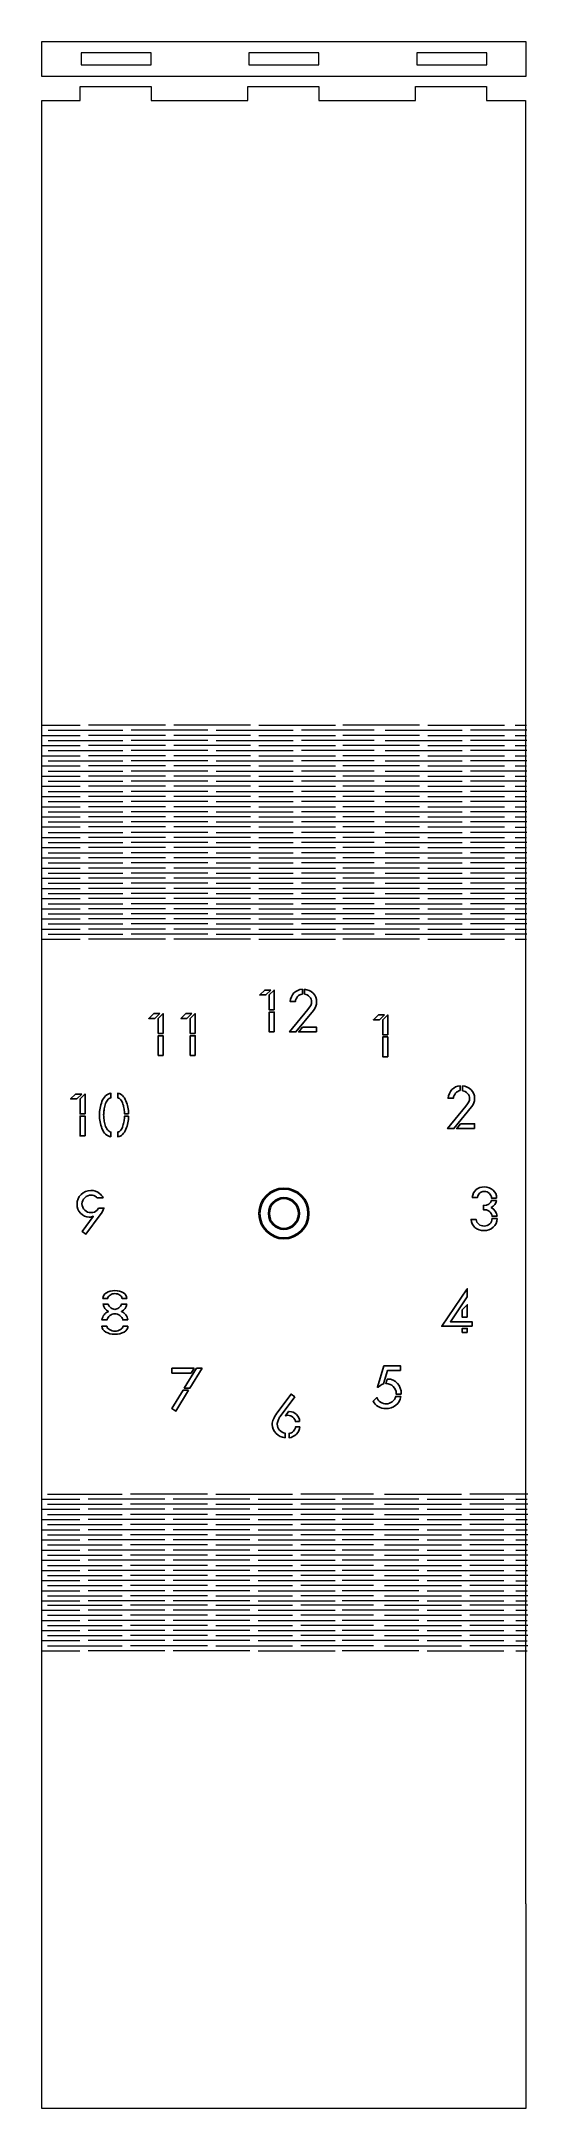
# Model space of a CAD drawing. Header units: millimetres. Extents: x 577 to 718, y -254 to 342.
import ezdxf

# ---------------------------------------------------------------- set-up
doc = ezdxf.new("R2010")
doc.units = ezdxf.units.MM
doc.layers.add('Layer 1', color=18, linetype='Continuous', true_color=0x000000)

msp = doc.modelspace()

# ---------------------------------------------------------------- linework, layer by layer
at = {"layer": 'Layer 1', "color": 250, "lineweight": 20, "true_color": 0x333333}
for points, knots in [([(717.0371, 342.2289), (717.0371, 342.2289), (577.2387, 342.2289), (577.2387, 342.2289), (577.2387, 342.2289), (577.2387, 332.0956), (577.2387, 332.0956), (577.2387, 332.0956), (717.0371, 332.0956), (717.0371, 332.0956), (717.0371, 332.0956), (717.0371, 342.2289), (717.0371, 342.2289)], [0, 0, 0, 0, 0.2, 0.2, 0.2, 0.4, 0.4, 0.4, 0.6, 0.6, 0.6, 1, 1, 1, 1]), ([(608.756, 335.4123), (608.756, 335.4123), (588.556, 335.4123), (588.556, 335.4123), (588.556, 335.4123), (588.556, 338.9123), (588.556, 338.9123), (588.556, 338.9123), (608.756, 338.9123), (608.756, 338.9123), (608.756, 338.9123), (608.756, 335.4123), (608.756, 335.4123)], [0, 0, 0, 0, 0.2, 0.2, 0.2, 0.4, 0.4, 0.4, 0.6, 0.6, 0.6, 1, 1, 1, 1]), ([(657.2379, 335.4123), (657.2379, 335.4123), (637.0379, 335.4123), (637.0379, 335.4123), (637.0379, 335.4123), (637.0379, 338.9123), (637.0379, 338.9123), (637.0379, 338.9123), (657.2379, 338.9123), (657.2379, 338.9123), (657.2379, 338.9123), (657.2379, 335.4123), (657.2379, 335.4123)], [0, 0, 0, 0, 0.2, 0.2, 0.2, 0.4, 0.4, 0.4, 0.6, 0.6, 0.6, 1, 1, 1, 1]), ([(705.7197, 335.4123), (705.7197, 335.4123), (685.5197, 335.4123), (685.5197, 335.4123), (685.5197, 335.4123), (685.5197, 338.9123), (685.5197, 338.9123), (685.5197, 338.9123), (705.7197, 338.9123), (705.7197, 338.9123), (705.7197, 338.9123), (705.7197, 335.4123), (705.7197, 335.4123)], [0, 0, 0, 0, 0.2, 0.2, 0.2, 0.4, 0.4, 0.4, 0.6, 0.6, 0.6, 1, 1, 1, 1]), ([(716.9118, 325.1941), (716.9118, 325.1941), (705.6607, 325.1941), (705.6607, 325.1941), (705.6607, 325.1941), (705.6607, 329.1941), (705.6607, 329.1941), (705.6607, 329.1941), (685.1376, 329.1941), (685.1376, 329.1941), (685.1376, 329.1941), (685.1376, 325.1941), (685.1376, 325.1941), (685.1376, 325.1941), (657.2224, 325.1941), (657.2224, 325.1941), (657.2224, 325.1941), (657.2224, 329.1941), (657.2224, 329.1941), (657.2224, 329.1941), (636.6992, 329.1941), (636.6992, 329.1941), (636.6992, 329.1941), (636.6992, 325.1941), (636.6992, 325.1941), (636.6992, 325.1941), (608.784, 325.1941), (608.784, 325.1941), (608.784, 325.1941), (608.784, 329.1941), (608.784, 329.1941), (608.784, 329.1941), (588.2608, 329.1941), (588.2608, 329.1941), (588.2608, 329.1941), (588.2608, 325.1941), (588.2608, 325.1941), (588.2608, 325.1941), (577.2387, 325.1941), (577.2387, 325.1941), (577.2387, 325.1941), (577.2387, -195.1974), (577.2387, -195.1974), (577.2387, -195.1974), (577.2387, -208.593), (577.2387, -208.593), (577.2387, -208.593), (577.2387, -227.2425), (577.2387, -227.2425), (577.2387, -227.2425), (577.2387, -234.8019), (577.2387, -234.8019), (577.2387, -234.8019), (577.2387, -242.3766), (577.2387, -242.3766), (577.2387, -242.3766), (577.2387, -254.2796), (577.2387, -254.2796), (577.2387, -254.2796), (717.037, -254.2796), (717.037, -254.2796), (717.037, -254.2796), (717.037, -242.3766), (717.037, -242.3766), (717.037, -242.3766), (717.037, -234.8019), (717.037, -234.8019), (717.037, -234.8019), (717.037, -195.1974), (717.037, -195.1974), (717.037, -195.1974), (716.9118, -195.1974), (716.9118, -195.1974), (716.9118, -195.1974), (716.9118, 325.1941), (716.9118, 325.1941)], [0, 0, 0, 0, 0.03846154, 0.03846154, 0.03846154, 0.07692308, 0.07692308, 0.07692308, 0.11538462, 0.11538462, 0.11538462, 0.15384615, 0.15384615, 0.15384615, 0.19230769, 0.19230769, 0.19230769, 0.23076923, 0.23076923, 0.23076923, 0.26923077, 0.26923077, 0.26923077, 0.30769231, 0.30769231, 0.30769231, 0.34615385, 0.34615385, 0.34615385, 0.38461538, 0.38461538, 0.38461538, 0.42307692, 0.42307692, 0.42307692, 0.46153846, 0.46153846, 0.46153846, 0.5, 0.5, 0.5, 0.53846154, 0.53846154, 0.53846154, 0.57692308, 0.57692308, 0.57692308, 0.61538462, 0.61538462, 0.61538462, 0.65384615, 0.65384615, 0.65384615, 0.69230769, 0.69230769, 0.69230769, 0.73076923, 0.73076923, 0.73076923, 0.76923077, 0.76923077, 0.76923077, 0.80769231, 0.80769231, 0.80769231, 0.84615385, 0.84615385, 0.84615385, 0.88461538, 0.88461538, 0.88461538, 0.92307692, 0.92307692, 0.92307692, 1, 1, 1, 1])]:
    msp.add_open_spline(points, degree=3, knots=knots, dxfattribs=at)
at = {"layer": 'Layer 1', "color": 13, "lineweight": 20, "true_color": 0xcc6666}
for points in [[(577.2387, 144.9239), (577.2387, 144.9239), (588.3287, 144.9239), (588.3287, 144.9239)], [(579.0354, 143.4536), (579.0354, 143.4536), (600.6207, 143.4536), (600.6207, 143.4536)], [(625.2045, 143.4536), (625.2045, 143.4536), (603.0184, 143.4536), (603.0184, 143.4536)], [(627.6022, 143.4536), (627.6022, 143.4536), (649.7884, 143.4536), (649.7884, 143.4536)], [(673.1704, 143.4536), (673.1704, 143.4536), (652.1861, 143.4536), (652.1861, 143.4536)], [(676.4031, 143.4536), (676.4031, 143.4536), (698.5893, 143.4536), (698.5893, 143.4536)], [(717.2854, 143.4536), (717.2854, 143.4536), (700.987, 143.4536), (700.987, 143.4536)], [(577.2387, 141.9832), (577.2387, 141.9832), (588.3287, 141.9832), (588.3287, 141.9832)], [(577.2387, 139.0425), (577.2387, 139.0425), (588.3287, 139.0425), (588.3287, 139.0425)], [(579.0354, 140.5129), (579.0354, 140.5129), (600.6207, 140.5129), (600.6207, 140.5129)], [(579.0354, 137.5722), (579.0354, 137.5722), (600.6207, 137.5722), (600.6207, 137.5722)], [(625.2045, 140.5129), (625.2045, 140.5129), (603.0184, 140.5129), (603.0184, 140.5129)], [(625.2045, 137.5722), (625.2045, 137.5722), (603.0184, 137.5722), (603.0184, 137.5722)], [(627.6022, 140.5129), (627.6022, 140.5129), (649.7884, 140.5129), (649.7884, 140.5129)], [(627.6022, 137.5722), (627.6022, 137.5722), (649.7884, 137.5722), (649.7884, 137.5722)], [(673.1704, 140.5129), (673.1704, 140.5129), (652.1861, 140.5129), (652.1861, 140.5129)], [(673.1704, 137.5722), (673.1704, 137.5722), (652.1861, 137.5722), (652.1861, 137.5722)], [(676.4031, 140.5129), (676.4031, 140.5129), (698.5893, 140.5129), (698.5893, 140.5129)], [(676.4031, 137.5722), (676.4031, 137.5722), (698.5893, 137.5722), (698.5893, 137.5722)], [(717.2854, 140.5129), (717.2854, 140.5129), (700.987, 140.5129), (700.987, 140.5129)], [(717.2854, 137.5722), (717.2854, 137.5722), (700.987, 137.5722), (700.987, 137.5722)], [(577.2387, 136.1018), (577.2387, 136.1018), (588.3287, 136.1018), (588.3287, 136.1018)], [(577.2387, 133.1611), (577.2387, 133.1611), (588.3287, 133.1611), (588.3287, 133.1611)], [(579.0354, 134.6315), (579.0354, 134.6315), (600.6207, 134.6315), (600.6207, 134.6315)], [(579.0354, 131.6908), (579.0354, 131.6908), (600.6207, 131.6908), (600.6207, 131.6908)], [(625.2045, 134.6315), (625.2045, 134.6315), (603.0184, 134.6315), (603.0184, 134.6315)], [(625.2045, 131.6908), (625.2045, 131.6908), (603.0184, 131.6908), (603.0184, 131.6908)], [(627.6022, 134.6315), (627.6022, 134.6315), (649.7884, 134.6315), (649.7884, 134.6315)], [(627.6022, 131.6908), (627.6022, 131.6908), (649.7884, 131.6908), (649.7884, 131.6908)], [(673.1704, 134.6315), (673.1704, 134.6315), (652.1861, 134.6315), (652.1861, 134.6315)], [(673.1704, 131.6908), (673.1704, 131.6908), (652.1861, 131.6908), (652.1861, 131.6908)], [(676.4031, 134.6315), (676.4031, 134.6315), (698.5893, 134.6315), (698.5893, 134.6315)], [(676.4031, 131.6908), (676.4031, 131.6908), (698.5893, 131.6908), (698.5893, 131.6908)], [(717.2854, 134.6315), (717.2854, 134.6315), (700.987, 134.6315), (700.987, 134.6315)], [(717.2854, 131.6908), (717.2854, 131.6908), (700.987, 131.6908), (700.987, 131.6908)], [(577.2387, 130.2205), (577.2387, 130.2205), (588.3287, 130.2205), (588.3287, 130.2205)], [(577.2387, 127.2798), (577.2387, 127.2798), (588.3287, 127.2798), (588.3287, 127.2798)], [(579.0354, 128.7501), (579.0354, 128.7501), (600.6207, 128.7501), (600.6207, 128.7501)], [(579.0354, 125.8018), (579.0354, 125.8018), (600.6207, 125.8018), (600.6207, 125.8018)], [(625.2045, 128.7501), (625.2045, 128.7501), (603.0184, 128.7501), (603.0184, 128.7501)], [(625.2045, 125.8018), (625.2045, 125.8018), (603.0184, 125.8018), (603.0184, 125.8018)], [(627.6022, 128.7501), (627.6022, 128.7501), (649.7884, 128.7501), (649.7884, 128.7501)], [(627.6022, 125.8018), (627.6022, 125.8018), (649.7884, 125.8018), (649.7884, 125.8018)], [(673.1704, 128.7501), (673.1704, 128.7501), (652.1861, 128.7501), (652.1861, 128.7501)], [(673.1704, 125.8018), (673.1704, 125.8018), (652.1861, 125.8018), (652.1861, 125.8018)], [(676.4031, 128.7501), (676.4031, 128.7501), (698.5893, 128.7501), (698.5893, 128.7501)], [(676.4031, 125.8018), (676.4031, 125.8018), (698.5893, 125.8018), (698.5893, 125.8018)], [(717.2854, 128.7501), (717.2854, 128.7501), (700.987, 128.7501), (700.987, 128.7501)], [(717.2854, 125.8018), (717.2854, 125.8018), (700.987, 125.8018), (700.987, 125.8018)], [(577.2387, 124.3315), (577.2387, 124.3315), (588.3287, 124.3315), (588.3287, 124.3315)], [(577.2387, 121.3907), (577.2387, 121.3907), (588.3287, 121.3907), (588.3287, 121.3907)], [(579.0354, 122.8611), (579.0354, 122.8611), (600.6207, 122.8611), (600.6207, 122.8611)], [(579.0354, 119.9457), (579.0354, 119.9457), (600.6207, 119.9457), (600.6207, 119.9457)], [(625.2045, 122.8611), (625.2045, 122.8611), (603.0184, 122.8611), (603.0184, 122.8611)], [(625.2045, 119.9457), (625.2045, 119.9457), (603.0184, 119.9457), (603.0184, 119.9457)], [(627.6022, 122.8611), (627.6022, 122.8611), (649.7884, 122.8611), (649.7884, 122.8611)], [(627.6022, 119.9457), (627.6022, 119.9457), (649.7884, 119.9457), (649.7884, 119.9457)], [(673.1704, 122.8611), (673.1704, 122.8611), (652.1861, 122.8611), (652.1861, 122.8611)], [(673.1704, 119.9457), (673.1704, 119.9457), (652.1861, 119.9457), (652.1861, 119.9457)], [(676.4031, 122.8611), (676.4031, 122.8611), (698.5893, 122.8611), (698.5893, 122.8611)], [(676.4032, 119.9457), (676.4032, 119.9457), (698.5894, 119.9457), (698.5894, 119.9457)], [(717.2854, 122.8611), (717.2854, 122.8611), (700.987, 122.8611), (700.987, 122.8611)], [(717.2854, 119.9457), (717.2854, 119.9457), (700.987, 119.9457), (700.987, 119.9457)], [(577.2387, 118.4754), (577.2387, 118.4754), (588.3288, 118.4754), (588.3288, 118.4754)], [(577.2387, 115.5347), (577.2387, 115.5347), (588.3288, 115.5347), (588.3288, 115.5347)], [(579.0354, 117.005), (579.0354, 117.005), (600.6207, 117.005), (600.6207, 117.005)], [(579.0354, 113.9944), (579.0354, 113.9944), (600.6207, 113.9944), (600.6207, 113.9944)], [(625.2045, 117.005), (625.2045, 117.005), (603.0184, 117.005), (603.0184, 117.005)], [(625.2045, 113.9944), (625.2045, 113.9944), (603.0184, 113.9944), (603.0184, 113.9944)], [(627.6022, 117.005), (627.6022, 117.005), (649.7884, 117.005), (649.7884, 117.005)], [(627.6022, 113.9944), (627.6022, 113.9944), (649.7884, 113.9944), (649.7884, 113.9944)], [(673.1704, 117.005), (673.1704, 117.005), (652.1861, 117.005), (652.1861, 117.005)], [(673.1704, 113.9944), (673.1704, 113.9944), (652.1861, 113.9944), (652.1861, 113.9944)], [(676.4031, 113.9944), (676.4031, 113.9944), (698.5893, 113.9944), (698.5893, 113.9944)], [(676.4032, 117.005), (676.4032, 117.005), (698.5894, 117.005), (698.5894, 117.005)], [(717.2854, 117.005), (717.2854, 117.005), (700.987, 117.005), (700.987, 117.005)], [(717.2854, 113.9944), (717.2854, 113.9944), (700.987, 113.9944), (700.987, 113.9944)], [(577.2387, 112.5241), (577.2387, 112.5241), (588.3287, 112.5241), (588.3287, 112.5241)], [(577.2387, 109.5834), (577.2387, 109.5834), (588.3287, 109.5834), (588.3287, 109.5834)], [(579.0354, 111.0538), (579.0354, 111.0538), (600.6207, 111.0538), (600.6207, 111.0538)], [(579.0354, 108.1131), (579.0354, 108.1131), (600.6207, 108.1131), (600.6207, 108.1131)], [(625.2045, 111.0538), (625.2045, 111.0538), (603.0184, 111.0538), (603.0184, 111.0538)], [(625.2045, 108.1131), (625.2045, 108.1131), (603.0184, 108.1131), (603.0184, 108.1131)], [(627.6022, 111.0538), (627.6022, 111.0538), (649.7884, 111.0538), (649.7884, 111.0538)], [(627.6022, 108.1131), (627.6022, 108.1131), (649.7884, 108.1131), (649.7884, 108.1131)], [(673.1704, 111.0538), (673.1704, 111.0538), (652.1861, 111.0538), (652.1861, 111.0538)], [(673.1704, 108.1131), (673.1704, 108.1131), (652.1861, 108.1131), (652.1861, 108.1131)], [(676.4031, 111.0538), (676.4031, 111.0538), (698.5893, 111.0538), (698.5893, 111.0538)], [(676.4031, 108.1131), (676.4031, 108.1131), (698.5893, 108.1131), (698.5893, 108.1131)], [(717.2854, 111.0538), (717.2854, 111.0538), (700.987, 111.0538), (700.987, 111.0538)], [(717.2854, 108.1131), (717.2854, 108.1131), (700.987, 108.1131), (700.987, 108.1131)], [(577.2387, 106.6427), (577.2387, 106.6427), (588.3287, 106.6427), (588.3287, 106.6427)], [(577.2387, 103.702), (577.2387, 103.702), (588.3287, 103.702), (588.3287, 103.702)], [(579.0354, 105.1724), (579.0354, 105.1724), (600.6207, 105.1724), (600.6207, 105.1724)], [(579.0354, 102.2317), (579.0354, 102.2317), (600.6207, 102.2317), (600.6207, 102.2317)], [(625.2045, 105.1724), (625.2045, 105.1724), (603.0184, 105.1724), (603.0184, 105.1724)], [(625.2045, 102.2317), (625.2045, 102.2317), (603.0184, 102.2317), (603.0184, 102.2317)], [(627.6022, 105.1724), (627.6022, 105.1724), (649.7884, 105.1724), (649.7884, 105.1724)], [(627.6022, 102.2317), (627.6022, 102.2317), (649.7884, 102.2317), (649.7884, 102.2317)], [(673.1704, 105.1724), (673.1704, 105.1724), (652.1861, 105.1724), (652.1861, 105.1724)], [(673.1704, 102.2317), (673.1704, 102.2317), (652.1861, 102.2317), (652.1861, 102.2317)], [(676.4031, 105.1724), (676.4031, 105.1724), (698.5893, 105.1724), (698.5893, 105.1724)], [(676.4031, 102.2317), (676.4031, 102.2317), (698.5893, 102.2317), (698.5893, 102.2317)], [(717.2854, 105.1724), (717.2854, 105.1724), (700.987, 105.1724), (700.987, 105.1724)], [(717.2854, 102.2317), (717.2854, 102.2317), (700.987, 102.2317), (700.987, 102.2317)], [(577.2387, 100.7613), (577.2387, 100.7613), (588.3287, 100.7613), (588.3287, 100.7613)], [(577.2387, 97.8206), (577.2387, 97.8206), (588.3287, 97.8206), (588.3287, 97.8206)], [(579.0354, 99.291), (579.0354, 99.291), (600.6207, 99.291), (600.6207, 99.291)], [(579.0354, 96.3503), (579.0354, 96.3503), (600.6207, 96.3503), (600.6207, 96.3503)], [(625.2045, 99.291), (625.2045, 99.291), (603.0184, 99.291), (603.0184, 99.291)], [(625.2045, 96.3503), (625.2045, 96.3503), (603.0184, 96.3503), (603.0184, 96.3503)], [(627.6022, 99.291), (627.6022, 99.291), (649.7884, 99.291), (649.7884, 99.291)], [(627.6022, 96.3503), (627.6022, 96.3503), (649.7884, 96.3503), (649.7884, 96.3503)], [(673.1704, 99.291), (673.1704, 99.291), (652.1861, 99.291), (652.1861, 99.291)], [(673.1704, 96.3503), (673.1704, 96.3503), (652.1861, 96.3503), (652.1861, 96.3503)], [(676.4031, 99.291), (676.4031, 99.291), (698.5893, 99.291), (698.5893, 99.291)], [(676.4031, 96.3503), (676.4031, 96.3503), (698.5893, 96.3503), (698.5893, 96.3503)], [(717.2854, 99.291), (717.2854, 99.291), (700.987, 99.291), (700.987, 99.291)], [(717.2854, 96.3503), (717.2854, 96.3503), (700.987, 96.3503), (700.987, 96.3503)], [(577.2387, 94.88), (577.2387, 94.88), (588.3287, 94.88), (588.3287, 94.88)], [(577.2387, 91.9317), (577.2387, 91.9317), (588.3287, 91.9317), (588.3287, 91.9317)], [(579.0354, 93.402), (579.0354, 93.402), (600.6207, 93.402), (600.6207, 93.402)], [(579.0354, 90.4613), (579.0354, 90.4613), (600.6207, 90.4613), (600.6207, 90.4613)], [(625.2045, 93.402), (625.2045, 93.402), (603.0184, 93.402), (603.0184, 93.402)], [(625.2045, 90.4613), (625.2045, 90.4613), (603.0184, 90.4613), (603.0184, 90.4613)], [(627.6022, 93.402), (627.6022, 93.402), (649.7884, 93.402), (649.7884, 93.402)], [(627.6022, 90.4613), (627.6022, 90.4613), (649.7884, 90.4613), (649.7884, 90.4613)], [(673.1704, 93.402), (673.1704, 93.402), (652.1861, 93.402), (652.1861, 93.402)], [(673.1704, 90.4613), (673.1704, 90.4613), (652.1861, 90.4613), (652.1861, 90.4613)], [(676.4031, 93.402), (676.4031, 93.402), (698.5893, 93.402), (698.5893, 93.402)], [(676.4031, 90.4613), (676.4031, 90.4613), (698.5893, 90.4613), (698.5893, 90.4613)], [(717.2854, 93.402), (717.2854, 93.402), (700.987, 93.402), (700.987, 93.402)], [(717.2854, 90.4613), (717.2854, 90.4613), (700.987, 90.4613), (700.987, 90.4613)], [(577.2387, 88.9909), (577.2387, 88.9909), (588.3287, 88.9909), (588.3287, 88.9909)], [(577.2387, 86.0756), (577.2387, 86.0756), (588.3288, 86.0756), (588.3288, 86.0756)], [(579.0354, 87.5459), (579.0354, 87.5459), (600.6207, 87.5459), (600.6207, 87.5459)], [(579.0354, 84.6052), (579.0354, 84.6052), (600.6207, 84.6052), (600.6207, 84.6052)], [(625.2045, 87.5459), (625.2045, 87.5459), (603.0184, 87.5459), (603.0184, 87.5459)], [(625.2045, 84.6052), (625.2045, 84.6052), (603.0184, 84.6052), (603.0184, 84.6052)], [(627.6022, 87.5459), (627.6022, 87.5459), (649.7884, 87.5459), (649.7884, 87.5459)], [(627.6022, 84.6052), (627.6022, 84.6052), (649.7884, 84.6052), (649.7884, 84.6052)], [(673.1704, 87.5459), (673.1704, 87.5459), (652.1861, 87.5459), (652.1861, 87.5459)], [(673.1704, 84.6052), (673.1704, 84.6052), (652.1861, 84.6052), (652.1861, 84.6052)], [(676.4032, 87.5459), (676.4032, 87.5459), (698.5894, 87.5459), (698.5894, 87.5459)], [(676.4032, 84.6052), (676.4032, 84.6052), (698.5894, 84.6052), (698.5894, 84.6052)], [(717.2854, 87.5459), (717.2854, 87.5459), (700.987, 87.5459), (700.987, 87.5459)], [(717.2854, 84.6052), (717.2854, 84.6052), (700.987, 84.6052), (700.987, 84.6052)], [(577.2387, 83.1349), (577.2387, 83.1349), (588.3288, 83.1349), (588.3288, 83.1349)], [(578.859, -76.926), (578.859, -76.926), (600.4443, -76.926), (600.4443, -76.926)], [(625.0282, -76.926), (625.0282, -76.926), (602.842, -76.926), (602.842, -76.926)], [(627.4258, -76.926), (627.4258, -76.926), (649.612, -76.926), (649.612, -76.926)], [(672.994, -76.926), (672.994, -76.926), (652.0097, -76.926), (652.0097, -76.926)], [(676.2268, -76.926), (676.2268, -76.926), (698.413, -76.926), (698.413, -76.926)], [(717.5499, -76.926), (717.5499, -76.926), (700.8106, -76.926), (700.8106, -76.926)], [(577.0623, -78.3963), (577.0623, -78.3963), (588.1523, -78.3963), (588.1523, -78.3963)], [(577.0623, -81.337), (577.0623, -81.337), (588.1523, -81.337), (588.1523, -81.337)], [(578.859, -79.8667), (578.859, -79.8667), (600.4443, -79.8667), (600.4443, -79.8667)], [(578.859, -82.8073), (578.859, -82.8073), (600.4443, -82.8073), (600.4443, -82.8073)], [(625.0282, -79.8667), (625.0282, -79.8667), (602.842, -79.8667), (602.842, -79.8667)], [(625.0282, -82.8073), (625.0282, -82.8073), (602.842, -82.8073), (602.842, -82.8073)], [(627.4258, -79.8667), (627.4258, -79.8667), (649.612, -79.8667), (649.612, -79.8667)], [(627.4258, -82.8073), (627.4258, -82.8073), (649.612, -82.8073), (649.612, -82.8073)], [(672.994, -79.8667), (672.994, -79.8667), (652.0097, -79.8667), (652.0097, -79.8667)], [(672.994, -82.8073), (672.994, -82.8073), (652.0097, -82.8073), (652.0097, -82.8073)], [(676.2268, -79.8667), (676.2268, -79.8667), (698.413, -79.8667), (698.413, -79.8667)], [(676.2268, -82.8073), (676.2268, -82.8073), (698.413, -82.8073), (698.413, -82.8073)], [(717.5499, -79.8667), (717.5499, -79.8667), (700.8106, -79.8667), (700.8106, -79.8667)], [(717.5499, -82.8073), (717.5499, -82.8073), (700.8106, -82.8073), (700.8106, -82.8073)], [(577.0623, -84.2777), (577.0623, -84.2777), (588.1523, -84.2777), (588.1523, -84.2777)], [(577.0623, -87.2184), (577.0623, -87.2184), (588.1523, -87.2184), (588.1523, -87.2184)], [(578.859, -85.748), (578.859, -85.748), (600.4443, -85.748), (600.4443, -85.748)], [(578.859, -88.6887), (578.859, -88.6887), (600.4443, -88.6887), (600.4443, -88.6887)], [(625.0282, -85.748), (625.0282, -85.748), (602.842, -85.748), (602.842, -85.748)], [(625.0282, -88.6887), (625.0282, -88.6887), (602.842, -88.6887), (602.842, -88.6887)], [(627.4258, -85.748), (627.4258, -85.748), (649.612, -85.748), (649.612, -85.748)], [(627.4258, -88.6887), (627.4258, -88.6887), (649.612, -88.6887), (649.612, -88.6887)], [(672.994, -85.748), (672.994, -85.748), (652.0097, -85.748), (652.0097, -85.748)], [(672.994, -88.6887), (672.994, -88.6887), (652.0097, -88.6887), (652.0097, -88.6887)], [(676.2268, -85.748), (676.2268, -85.748), (698.413, -85.748), (698.413, -85.748)], [(676.2268, -88.6887), (676.2268, -88.6887), (698.413, -88.6887), (698.413, -88.6887)], [(717.5499, -85.748), (717.5499, -85.748), (700.8106, -85.748), (700.8106, -85.748)], [(717.5499, -88.6887), (717.5499, -88.6887), (700.8106, -88.6887), (700.8106, -88.6887)], [(577.0623, -90.1591), (577.0623, -90.1591), (588.1523, -90.1591), (588.1523, -90.1591)], [(577.0623, -93.0997), (577.0623, -93.0997), (588.1523, -93.0997), (588.1523, -93.0997)], [(578.859, -91.6294), (578.859, -91.6294), (600.4443, -91.6294), (600.4443, -91.6294)], [(578.859, -94.5701), (578.859, -94.5701), (600.4443, -94.5701), (600.4443, -94.5701)], [(625.0282, -91.6294), (625.0282, -91.6294), (602.842, -91.6294), (602.842, -91.6294)], [(625.0282, -94.5701), (625.0282, -94.5701), (602.842, -94.5701), (602.842, -94.5701)], [(627.4258, -91.6294), (627.4258, -91.6294), (649.612, -91.6294), (649.612, -91.6294)], [(627.4258, -94.5701), (627.4258, -94.5701), (649.612, -94.5701), (649.612, -94.5701)], [(672.994, -91.6294), (672.994, -91.6294), (652.0097, -91.6294), (652.0097, -91.6294)], [(672.994, -94.5701), (672.994, -94.5701), (652.0097, -94.5701), (652.0097, -94.5701)], [(676.2268, -91.6294), (676.2268, -91.6294), (698.413, -91.6294), (698.413, -91.6294)], [(676.2268, -94.5701), (676.2268, -94.5701), (698.413, -94.5701), (698.413, -94.5701)], [(717.5499, -91.6294), (717.5499, -91.6294), (700.8106, -91.6294), (700.8106, -91.6294)], [(717.5499, -94.5701), (717.5499, -94.5701), (700.8106, -94.5701), (700.8106, -94.5701)], [(577.0623, -96.0405), (577.0623, -96.0405), (588.1523, -96.0405), (588.1523, -96.0405)], [(577.0623, -98.9888), (577.0623, -98.9888), (588.1523, -98.9888), (588.1523, -98.9888)], [(578.859, -97.5184), (578.859, -97.5184), (600.4443, -97.5184), (600.4443, -97.5184)], [(578.859, -100.4591), (578.859, -100.4591), (600.4443, -100.4591), (600.4443, -100.4591)], [(625.0282, -97.5184), (625.0282, -97.5184), (602.842, -97.5184), (602.842, -97.5184)], [(625.0282, -100.4591), (625.0282, -100.4591), (602.842, -100.4591), (602.842, -100.4591)], [(627.4258, -97.5184), (627.4258, -97.5184), (649.612, -97.5184), (649.612, -97.5184)], [(627.4258, -100.4591), (627.4258, -100.4591), (649.612, -100.4591), (649.612, -100.4591)], [(672.994, -97.5184), (672.994, -97.5184), (652.0097, -97.5184), (652.0097, -97.5184)], [(672.994, -100.4591), (672.994, -100.4591), (652.0097, -100.4591), (652.0097, -100.4591)], [(676.2268, -97.5184), (676.2268, -97.5184), (698.413, -97.5184), (698.413, -97.5184)], [(676.2268, -100.4591), (676.2268, -100.4591), (698.413, -100.4591), (698.413, -100.4591)], [(717.5499, -97.5184), (717.5499, -97.5184), (700.8106, -97.5184), (700.8106, -97.5184)], [(717.5499, -100.4591), (717.5499, -100.4591), (700.8106, -100.4591), (700.8106, -100.4591)], [(577.0623, -101.9295), (577.0623, -101.9295), (588.1523, -101.9295), (588.1523, -101.9295)], [(577.0623, -104.8448), (577.0623, -104.8448), (588.1524, -104.8448), (588.1524, -104.8448)], [(578.859, -103.3745), (578.859, -103.3745), (600.4443, -103.3745), (600.4443, -103.3745)], [(578.859, -106.3152), (578.859, -106.3152), (600.4443, -106.3152), (600.4443, -106.3152)], [(625.0282, -103.3745), (625.0282, -103.3745), (602.842, -103.3745), (602.842, -103.3745)], [(625.0282, -106.3152), (625.0282, -106.3152), (602.842, -106.3152), (602.842, -106.3152)], [(627.4258, -103.3745), (627.4258, -103.3745), (649.612, -103.3745), (649.612, -103.3745)], [(627.4258, -106.3152), (627.4258, -106.3152), (649.612, -106.3152), (649.612, -106.3152)], [(672.994, -103.3745), (672.994, -103.3745), (652.0097, -103.3745), (652.0097, -103.3745)], [(672.994, -106.3152), (672.994, -106.3152), (652.0097, -106.3152), (652.0097, -106.3152)], [(676.2268, -103.3745), (676.2268, -103.3745), (698.413, -103.3745), (698.413, -103.3745)], [(676.2268, -106.3152), (676.2268, -106.3152), (698.413, -106.3152), (698.413, -106.3152)], [(717.5499, -103.3745), (717.5499, -103.3745), (700.8106, -103.3745), (700.8106, -103.3745)], [(717.5499, -106.3152), (717.5499, -106.3152), (700.8106, -106.3152), (700.8106, -106.3152)], [(577.0623, -107.7856), (577.0623, -107.7856), (588.1524, -107.7856), (588.1524, -107.7856)], [(577.0623, -110.4345), (577.0623, -110.4345), (588.1523, -110.4345), (588.1523, -110.4345)], [(578.859, -108.9642), (578.859, -108.9642), (600.4443, -108.9642), (600.4443, -108.9642)], [(578.859, -111.9125), (578.859, -111.9125), (600.4443, -111.9125), (600.4443, -111.9125)], [(625.0282, -108.9642), (625.0282, -108.9642), (602.842, -108.9642), (602.842, -108.9642)], [(625.0282, -111.9125), (625.0282, -111.9125), (602.842, -111.9125), (602.842, -111.9125)], [(627.4258, -108.9642), (627.4258, -108.9642), (649.612, -108.9642), (649.612, -108.9642)], [(627.4258, -111.9125), (627.4258, -111.9125), (649.612, -111.9125), (649.612, -111.9125)], [(672.994, -108.9642), (672.994, -108.9642), (652.0097, -108.9642), (652.0097, -108.9642)], [(672.994, -111.9125), (672.994, -111.9125), (652.0097, -111.9125), (652.0097, -111.9125)], [(676.2268, -108.9642), (676.2268, -108.9642), (698.413, -108.9642), (698.413, -108.9642)], [(676.2268, -111.9125), (676.2268, -111.9125), (698.413, -111.9125), (698.413, -111.9125)], [(717.5499, -108.9642), (717.5499, -108.9642), (700.8106, -108.9642), (700.8106, -108.9642)], [(717.5499, -111.9125), (717.5499, -111.9125), (700.8106, -111.9125), (700.8106, -111.9125)], [(577.0623, -113.3828), (577.0623, -113.3828), (588.1523, -113.3828), (588.1523, -113.3828)], [(577.0623, -116.3236), (577.0623, -116.3236), (588.1523, -116.3236), (588.1523, -116.3236)], [(577.0623, -119.2389), (577.0623, -119.2389), (588.1524, -119.2389), (588.1524, -119.2389)], [(578.859, -114.8532), (578.859, -114.8532), (600.4443, -114.8532), (600.4443, -114.8532)], [(578.859, -117.7686), (578.859, -117.7686), (600.4443, -117.7686), (600.4443, -117.7686)], [(625.0282, -114.8532), (625.0282, -114.8532), (602.842, -114.8532), (602.842, -114.8532)], [(625.0282, -117.7686), (625.0282, -117.7686), (602.842, -117.7686), (602.842, -117.7686)], [(627.4258, -114.8532), (627.4258, -114.8532), (649.612, -114.8532), (649.612, -114.8532)], [(627.4258, -117.7686), (627.4258, -117.7686), (649.612, -117.7686), (649.612, -117.7686)], [(672.994, -114.8532), (672.994, -114.8532), (652.0097, -114.8532), (652.0097, -114.8532)], [(672.994, -117.7686), (672.994, -117.7686), (652.0097, -117.7686), (652.0097, -117.7686)], [(676.2268, -114.8532), (676.2268, -114.8532), (698.413, -114.8532), (698.413, -114.8532)], [(676.2268, -117.7686), (676.2268, -117.7686), (698.413, -117.7686), (698.413, -117.7686)], [(717.5499, -114.8532), (717.5499, -114.8532), (700.8106, -114.8532), (700.8106, -114.8532)], [(717.5499, -117.7686), (717.5499, -117.7686), (700.8106, -117.7686), (700.8106, -117.7686)], [(577.0623, -122.1796), (577.0623, -122.1796), (588.1524, -122.1796), (588.1524, -122.1796)], [(578.859, -120.7093), (578.859, -120.7093), (600.4443, -120.7093), (600.4443, -120.7093)], [(625.0282, -120.7093), (625.0282, -120.7093), (602.842, -120.7093), (602.842, -120.7093)], [(627.4258, -120.7093), (627.4258, -120.7093), (649.612, -120.7093), (649.612, -120.7093)], [(672.994, -120.7093), (672.994, -120.7093), (652.0097, -120.7093), (652.0097, -120.7093)], [(676.2268, -120.7093), (676.2268, -120.7093), (698.413, -120.7093), (698.413, -120.7093)], [(717.5499, -120.7093), (717.5499, -120.7093), (700.8106, -120.7093), (700.8106, -120.7093)]]:
    msp.add_open_spline(points, degree=3, dxfattribs=at)
for points in [[(612.9126, 144.9239), (612.9126, 144.9239), (601.8225, 144.9239), (601.8225, 144.9239), (601.8225, 144.9239), (590.7264, 144.9239), (590.7264, 144.9239)], [(637.4965, 144.9239), (637.4965, 144.9239), (626.4004, 144.9239), (626.4004, 144.9239), (626.4004, 144.9239), (615.3103, 144.9239), (615.3103, 144.9239)], [(639.8942, 144.9239), (639.8942, 144.9239), (650.9842, 144.9239), (650.9842, 144.9239), (650.9842, 144.9239), (662.0804, 144.9239), (662.0804, 144.9239)], [(686.2974, 144.9239), (686.2974, 144.9239), (675.2013, 144.9239), (675.2013, 144.9239), (675.2013, 144.9239), (664.1112, 144.9239), (664.1112, 144.9239)], [(688.6951, 144.9239), (688.6951, 144.9239), (699.7852, 144.9239), (699.7852, 144.9239), (699.7852, 144.9239), (710.8813, 144.9239), (710.8813, 144.9239)], [(713.9397, 144.9151), (713.9397, 144.9151), (715.5485, 144.9151), (715.5485, 144.9151), (715.5485, 144.9151), (717.1582, 144.9151), (717.1582, 144.9151)], [(612.9126, 141.9832), (612.9126, 141.9832), (601.8225, 141.9832), (601.8225, 141.9832), (601.8225, 141.9832), (590.7264, 141.9832), (590.7264, 141.9832)], [(612.9126, 139.0425), (612.9126, 139.0425), (601.8225, 139.0425), (601.8225, 139.0425), (601.8225, 139.0425), (590.7264, 139.0425), (590.7264, 139.0425)], [(637.4965, 141.9832), (637.4965, 141.9832), (626.4004, 141.9832), (626.4004, 141.9832), (626.4004, 141.9832), (615.3103, 141.9832), (615.3103, 141.9832)], [(637.4965, 139.0425), (637.4965, 139.0425), (626.4004, 139.0425), (626.4004, 139.0425), (626.4004, 139.0425), (615.3103, 139.0425), (615.3103, 139.0425)], [(639.8942, 141.9832), (639.8942, 141.9832), (650.9842, 141.9832), (650.9842, 141.9832), (650.9842, 141.9832), (662.0804, 141.9832), (662.0804, 141.9832)], [(639.8942, 139.0425), (639.8942, 139.0425), (650.9842, 139.0425), (650.9842, 139.0425), (650.9842, 139.0425), (662.0804, 139.0425), (662.0804, 139.0425)], [(686.2974, 141.9832), (686.2974, 141.9832), (675.2013, 141.9832), (675.2013, 141.9832), (675.2013, 141.9832), (664.1112, 141.9832), (664.1112, 141.9832)], [(686.2974, 139.0425), (686.2974, 139.0425), (675.2013, 139.0425), (675.2013, 139.0425), (675.2013, 139.0425), (664.1112, 139.0425), (664.1112, 139.0425)], [(688.6951, 141.9832), (688.6951, 141.9832), (699.7852, 141.9832), (699.7852, 141.9832), (699.7852, 141.9832), (710.8813, 141.9832), (710.8813, 141.9832)], [(688.6951, 139.0425), (688.6951, 139.0425), (699.7852, 139.0425), (699.7852, 139.0425), (699.7852, 139.0425), (710.8813, 139.0425), (710.8813, 139.0425)], [(713.9397, 141.9744), (713.9397, 141.9744), (715.5485, 141.9744), (715.5485, 141.9744), (715.5485, 141.9744), (717.1582, 141.9744), (717.1582, 141.9744)], [(713.9397, 139.0337), (713.9397, 139.0337), (715.5485, 139.0337), (715.5485, 139.0337), (715.5485, 139.0337), (717.1582, 139.0337), (717.1582, 139.0337)], [(612.9126, 136.1018), (612.9126, 136.1018), (601.8225, 136.1018), (601.8225, 136.1018), (601.8225, 136.1018), (590.7264, 136.1018), (590.7264, 136.1018)], [(612.9126, 133.1611), (612.9126, 133.1611), (601.8225, 133.1611), (601.8225, 133.1611), (601.8225, 133.1611), (590.7264, 133.1611), (590.7264, 133.1611)], [(637.4965, 136.1018), (637.4965, 136.1018), (626.4004, 136.1018), (626.4004, 136.1018), (626.4004, 136.1018), (615.3103, 136.1018), (615.3103, 136.1018)], [(637.4965, 133.1611), (637.4965, 133.1611), (626.4004, 133.1611), (626.4004, 133.1611), (626.4004, 133.1611), (615.3103, 133.1611), (615.3103, 133.1611)], [(639.8942, 136.1018), (639.8942, 136.1018), (650.9842, 136.1018), (650.9842, 136.1018), (650.9842, 136.1018), (662.0804, 136.1018), (662.0804, 136.1018)], [(639.8942, 133.1611), (639.8942, 133.1611), (650.9842, 133.1611), (650.9842, 133.1611), (650.9842, 133.1611), (662.0804, 133.1611), (662.0804, 133.1611)], [(686.2974, 136.1018), (686.2974, 136.1018), (675.2013, 136.1018), (675.2013, 136.1018), (675.2013, 136.1018), (664.1112, 136.1018), (664.1112, 136.1018)], [(686.2974, 133.1611), (686.2974, 133.1611), (675.2013, 133.1611), (675.2013, 133.1611), (675.2013, 133.1611), (664.1112, 133.1611), (664.1112, 133.1611)], [(688.6951, 136.1018), (688.6951, 136.1018), (699.7852, 136.1018), (699.7852, 136.1018), (699.7852, 136.1018), (710.8813, 136.1018), (710.8813, 136.1018)], [(688.6951, 133.1611), (688.6951, 133.1611), (699.7852, 133.1611), (699.7852, 133.1611), (699.7852, 133.1611), (710.8813, 133.1611), (710.8813, 133.1611)], [(713.9397, 136.093), (713.9397, 136.093), (715.5485, 136.093), (715.5485, 136.093), (715.5485, 136.093), (717.1582, 136.093), (717.1582, 136.093)], [(713.9397, 133.1523), (713.9397, 133.1523), (715.5485, 133.1523), (715.5485, 133.1523), (715.5485, 133.1523), (717.1582, 133.1523), (717.1582, 133.1523)], [(612.9126, 130.2205), (612.9126, 130.2205), (601.8225, 130.2205), (601.8225, 130.2205), (601.8225, 130.2205), (590.7264, 130.2205), (590.7264, 130.2205)], [(612.9126, 127.2798), (612.9126, 127.2798), (601.8225, 127.2798), (601.8225, 127.2798), (601.8225, 127.2798), (590.7264, 127.2798), (590.7264, 127.2798)], [(637.4965, 130.2205), (637.4965, 130.2205), (626.4004, 130.2205), (626.4004, 130.2205), (626.4004, 130.2205), (615.3103, 130.2205), (615.3103, 130.2205)], [(637.4965, 127.2798), (637.4965, 127.2798), (626.4004, 127.2798), (626.4004, 127.2798), (626.4004, 127.2798), (615.3103, 127.2798), (615.3103, 127.2798)], [(639.8942, 130.2205), (639.8942, 130.2205), (650.9842, 130.2205), (650.9842, 130.2205), (650.9842, 130.2205), (662.0804, 130.2205), (662.0804, 130.2205)], [(639.8942, 127.2798), (639.8942, 127.2798), (650.9842, 127.2798), (650.9842, 127.2798), (650.9842, 127.2798), (662.0804, 127.2798), (662.0804, 127.2798)], [(686.2974, 130.2205), (686.2974, 130.2205), (675.2013, 130.2205), (675.2013, 130.2205), (675.2013, 130.2205), (664.1112, 130.2205), (664.1112, 130.2205)], [(686.2974, 127.2798), (686.2974, 127.2798), (675.2013, 127.2798), (675.2013, 127.2798), (675.2013, 127.2798), (664.1112, 127.2798), (664.1112, 127.2798)], [(688.6951, 130.2205), (688.6951, 130.2205), (699.7852, 130.2205), (699.7852, 130.2205), (699.7852, 130.2205), (710.8813, 130.2205), (710.8813, 130.2205)], [(688.6951, 127.2798), (688.6951, 127.2798), (699.7852, 127.2798), (699.7852, 127.2798), (699.7852, 127.2798), (710.8813, 127.2798), (710.8813, 127.2798)], [(713.9397, 130.2116), (713.9397, 130.2116), (715.5485, 130.2116), (715.5485, 130.2116), (715.5485, 130.2116), (717.1582, 130.2116), (717.1582, 130.2116)], [(713.9397, 127.271), (713.9397, 127.271), (715.5485, 127.271), (715.5485, 127.271), (715.5485, 127.271), (717.1582, 127.271), (717.1582, 127.271)], [(612.9126, 124.3315), (612.9126, 124.3315), (601.8225, 124.3315), (601.8225, 124.3315), (601.8225, 124.3315), (590.7264, 124.3315), (590.7264, 124.3315)], [(612.9126, 121.3907), (612.9126, 121.3907), (601.8225, 121.3907), (601.8225, 121.3907), (601.8225, 121.3907), (590.7264, 121.3907), (590.7264, 121.3907)], [(637.4965, 124.3315), (637.4965, 124.3315), (626.4004, 124.3315), (626.4004, 124.3315), (626.4004, 124.3315), (615.3103, 124.3315), (615.3103, 124.3315)], [(637.4965, 121.3907), (637.4965, 121.3907), (626.4004, 121.3907), (626.4004, 121.3907), (626.4004, 121.3907), (615.3103, 121.3907), (615.3103, 121.3907)], [(639.8942, 124.3315), (639.8942, 124.3315), (650.9842, 124.3315), (650.9842, 124.3315), (650.9842, 124.3315), (662.0804, 124.3315), (662.0804, 124.3315)], [(639.8942, 121.3907), (639.8942, 121.3907), (650.9842, 121.3907), (650.9842, 121.3907), (650.9842, 121.3907), (662.0804, 121.3907), (662.0804, 121.3907)], [(686.2974, 124.3315), (686.2974, 124.3315), (675.2013, 124.3315), (675.2013, 124.3315), (675.2013, 124.3315), (664.1112, 124.3315), (664.1112, 124.3315)], [(686.2974, 121.3907), (686.2974, 121.3907), (675.2013, 121.3907), (675.2013, 121.3907), (675.2013, 121.3907), (664.1112, 121.3907), (664.1112, 121.3907)], [(688.6951, 124.3315), (688.6951, 124.3315), (699.7852, 124.3315), (699.7852, 124.3315), (699.7852, 124.3315), (710.8813, 124.3315), (710.8813, 124.3315)], [(688.6951, 121.3907), (688.6951, 121.3907), (699.7852, 121.3907), (699.7852, 121.3907), (699.7852, 121.3907), (710.8813, 121.3907), (710.8813, 121.3907)], [(713.9397, 124.3226), (713.9397, 124.3226), (715.5485, 124.3226), (715.5485, 124.3226), (715.5485, 124.3226), (717.1582, 124.3226), (717.1582, 124.3226)], [(713.9397, 121.3819), (713.9397, 121.3819), (715.5485, 121.3819), (715.5485, 121.3819), (715.5485, 121.3819), (717.1582, 121.3819), (717.1582, 121.3819)], [(612.9126, 118.4754), (612.9126, 118.4754), (601.8225, 118.4754), (601.8225, 118.4754), (601.8225, 118.4754), (590.7264, 118.4754), (590.7264, 118.4754)], [(612.9126, 115.5347), (612.9126, 115.5347), (601.8225, 115.5347), (601.8225, 115.5347), (601.8225, 115.5347), (590.7264, 115.5347), (590.7264, 115.5347)], [(637.4965, 118.4754), (637.4965, 118.4754), (626.4004, 118.4754), (626.4004, 118.4754), (626.4004, 118.4754), (615.3103, 118.4754), (615.3103, 118.4754)], [(637.4965, 115.5347), (637.4965, 115.5347), (626.4004, 115.5347), (626.4004, 115.5347), (626.4004, 115.5347), (615.3103, 115.5347), (615.3103, 115.5347)], [(639.8942, 118.4754), (639.8942, 118.4754), (650.9842, 118.4754), (650.9842, 118.4754), (650.9842, 118.4754), (662.0804, 118.4754), (662.0804, 118.4754)], [(639.8942, 115.5347), (639.8942, 115.5347), (650.9842, 115.5347), (650.9842, 115.5347), (650.9842, 115.5347), (662.0804, 115.5347), (662.0804, 115.5347)], [(686.2974, 118.4754), (686.2974, 118.4754), (675.2013, 118.4754), (675.2013, 118.4754), (675.2013, 118.4754), (664.1112, 118.4754), (664.1112, 118.4754)], [(686.2974, 115.5347), (686.2974, 115.5347), (675.2013, 115.5347), (675.2013, 115.5347), (675.2013, 115.5347), (664.1112, 115.5347), (664.1112, 115.5347)], [(688.6951, 118.4754), (688.6951, 118.4754), (699.7852, 118.4754), (699.7852, 118.4754), (699.7852, 118.4754), (710.8813, 118.4754), (710.8813, 118.4754)], [(688.6951, 115.5347), (688.6951, 115.5347), (699.7852, 115.5347), (699.7852, 115.5347), (699.7852, 115.5347), (710.8813, 115.5347), (710.8813, 115.5347)], [(713.9397, 118.4665), (713.9397, 118.4665), (715.5485, 118.4665), (715.5485, 118.4665), (715.5485, 118.4665), (717.1582, 118.4665), (717.1582, 118.4665)], [(713.9397, 115.5259), (713.9397, 115.5259), (715.5485, 115.5259), (715.5485, 115.5259), (715.5485, 115.5259), (717.1582, 115.5259), (717.1582, 115.5259)], [(612.9126, 112.5241), (612.9126, 112.5241), (601.8225, 112.5241), (601.8225, 112.5241), (601.8225, 112.5241), (590.7264, 112.5241), (590.7264, 112.5241)], [(612.9126, 109.5834), (612.9126, 109.5834), (601.8225, 109.5834), (601.8225, 109.5834), (601.8225, 109.5834), (590.7264, 109.5834), (590.7264, 109.5834)], [(637.4965, 112.5241), (637.4965, 112.5241), (626.4004, 112.5241), (626.4004, 112.5241), (626.4004, 112.5241), (615.3103, 112.5241), (615.3103, 112.5241)], [(637.4965, 109.5834), (637.4965, 109.5834), (626.4004, 109.5834), (626.4004, 109.5834), (626.4004, 109.5834), (615.3103, 109.5834), (615.3103, 109.5834)], [(639.8942, 112.5241), (639.8942, 112.5241), (650.9842, 112.5241), (650.9842, 112.5241), (650.9842, 112.5241), (662.0804, 112.5241), (662.0804, 112.5241)], [(639.8942, 109.5834), (639.8942, 109.5834), (650.9842, 109.5834), (650.9842, 109.5834), (650.9842, 109.5834), (662.0804, 109.5834), (662.0804, 109.5834)], [(686.2974, 112.5241), (686.2974, 112.5241), (675.2013, 112.5241), (675.2013, 112.5241), (675.2013, 112.5241), (664.1112, 112.5241), (664.1112, 112.5241)], [(686.2974, 109.5834), (686.2974, 109.5834), (675.2013, 109.5834), (675.2013, 109.5834), (675.2013, 109.5834), (664.1112, 109.5834), (664.1112, 109.5834)], [(688.6951, 112.5241), (688.6951, 112.5241), (699.7852, 112.5241), (699.7852, 112.5241), (699.7852, 112.5241), (710.8813, 112.5241), (710.8813, 112.5241)], [(688.6951, 109.5834), (688.6951, 109.5834), (699.7852, 109.5834), (699.7852, 109.5834), (699.7852, 109.5834), (710.8813, 109.5834), (710.8813, 109.5834)], [(713.9397, 112.5153), (713.9397, 112.5153), (715.5485, 112.5153), (715.5485, 112.5153), (715.5485, 112.5153), (717.1582, 112.5153), (717.1582, 112.5153)], [(713.9397, 109.5746), (713.9397, 109.5746), (715.5485, 109.5746), (715.5485, 109.5746), (715.5485, 109.5746), (717.1582, 109.5746), (717.1582, 109.5746)], [(612.9126, 106.6427), (612.9126, 106.6427), (601.8225, 106.6427), (601.8225, 106.6427), (601.8225, 106.6427), (590.7264, 106.6427), (590.7264, 106.6427)], [(612.9126, 103.702), (612.9126, 103.702), (601.8225, 103.702), (601.8225, 103.702), (601.8225, 103.702), (590.7264, 103.702), (590.7264, 103.702)], [(637.4965, 106.6427), (637.4965, 106.6427), (626.4004, 106.6427), (626.4004, 106.6427), (626.4004, 106.6427), (615.3103, 106.6427), (615.3103, 106.6427)], [(637.4965, 103.702), (637.4965, 103.702), (626.4004, 103.702), (626.4004, 103.702), (626.4004, 103.702), (615.3103, 103.702), (615.3103, 103.702)], [(639.8942, 106.6427), (639.8942, 106.6427), (650.9842, 106.6427), (650.9842, 106.6427), (650.9842, 106.6427), (662.0804, 106.6427), (662.0804, 106.6427)], [(639.8942, 103.702), (639.8942, 103.702), (650.9842, 103.702), (650.9842, 103.702), (650.9842, 103.702), (662.0804, 103.702), (662.0804, 103.702)], [(686.2974, 106.6427), (686.2974, 106.6427), (675.2013, 106.6427), (675.2013, 106.6427), (675.2013, 106.6427), (664.1112, 106.6427), (664.1112, 106.6427)], [(686.2974, 103.702), (686.2974, 103.702), (675.2013, 103.702), (675.2013, 103.702), (675.2013, 103.702), (664.1112, 103.702), (664.1112, 103.702)], [(688.6951, 106.6427), (688.6951, 106.6427), (699.7852, 106.6427), (699.7852, 106.6427), (699.7852, 106.6427), (710.8813, 106.6427), (710.8813, 106.6427)], [(688.6951, 103.702), (688.6951, 103.702), (699.7852, 103.702), (699.7852, 103.702), (699.7852, 103.702), (710.8813, 103.702), (710.8813, 103.702)], [(713.9397, 106.6339), (713.9397, 106.6339), (715.5485, 106.6339), (715.5485, 106.6339), (715.5485, 106.6339), (717.1582, 106.6339), (717.1582, 106.6339)], [(713.9397, 103.6932), (713.9397, 103.6932), (715.5485, 103.6932), (715.5485, 103.6932), (715.5485, 103.6932), (717.1582, 103.6932), (717.1582, 103.6932)], [(612.9126, 100.7613), (612.9126, 100.7613), (601.8225, 100.7613), (601.8225, 100.7613), (601.8225, 100.7613), (590.7264, 100.7613), (590.7264, 100.7613)], [(612.9126, 97.8206), (612.9126, 97.8206), (601.8225, 97.8206), (601.8225, 97.8206), (601.8225, 97.8206), (590.7264, 97.8206), (590.7264, 97.8206)], [(637.4965, 100.7613), (637.4965, 100.7613), (626.4004, 100.7613), (626.4004, 100.7613), (626.4004, 100.7613), (615.3103, 100.7613), (615.3103, 100.7613)], [(637.4965, 97.8206), (637.4965, 97.8206), (626.4004, 97.8206), (626.4004, 97.8206), (626.4004, 97.8206), (615.3103, 97.8206), (615.3103, 97.8206)], [(639.8942, 100.7613), (639.8942, 100.7613), (650.9842, 100.7613), (650.9842, 100.7613), (650.9842, 100.7613), (662.0804, 100.7613), (662.0804, 100.7613)], [(639.8942, 97.8206), (639.8942, 97.8206), (650.9842, 97.8206), (650.9842, 97.8206), (650.9842, 97.8206), (662.0804, 97.8206), (662.0804, 97.8206)], [(686.2974, 100.7613), (686.2974, 100.7613), (675.2013, 100.7613), (675.2013, 100.7613), (675.2013, 100.7613), (664.1112, 100.7613), (664.1112, 100.7613)], [(686.2974, 97.8206), (686.2974, 97.8206), (675.2013, 97.8206), (675.2013, 97.8206), (675.2013, 97.8206), (664.1112, 97.8206), (664.1112, 97.8206)], [(688.6951, 100.7613), (688.6951, 100.7613), (699.7852, 100.7613), (699.7852, 100.7613), (699.7852, 100.7613), (710.8813, 100.7613), (710.8813, 100.7613)], [(688.6951, 97.8206), (688.6951, 97.8206), (699.7852, 97.8206), (699.7852, 97.8206), (699.7852, 97.8206), (710.8813, 97.8206), (710.8813, 97.8206)], [(713.9397, 100.7525), (713.9397, 100.7525), (715.5485, 100.7525), (715.5485, 100.7525), (715.5485, 100.7525), (717.1582, 100.7525), (717.1582, 100.7525)], [(713.9397, 97.8118), (713.9397, 97.8118), (715.5485, 97.8118), (715.5485, 97.8118), (715.5485, 97.8118), (717.1582, 97.8118), (717.1582, 97.8118)], [(612.9126, 94.88), (612.9126, 94.88), (601.8225, 94.88), (601.8225, 94.88), (601.8225, 94.88), (590.7264, 94.88), (590.7264, 94.88)], [(612.9126, 91.9317), (612.9126, 91.9317), (601.8225, 91.9317), (601.8225, 91.9317), (601.8225, 91.9317), (590.7264, 91.9317), (590.7264, 91.9317)], [(637.4965, 94.88), (637.4965, 94.88), (626.4004, 94.88), (626.4004, 94.88), (626.4004, 94.88), (615.3103, 94.88), (615.3103, 94.88)], [(637.4965, 91.9317), (637.4965, 91.9317), (626.4004, 91.9317), (626.4004, 91.9317), (626.4004, 91.9317), (615.3103, 91.9317), (615.3103, 91.9317)], [(639.8942, 94.88), (639.8942, 94.88), (650.9842, 94.88), (650.9842, 94.88), (650.9842, 94.88), (662.0804, 94.88), (662.0804, 94.88)], [(639.8942, 91.9317), (639.8942, 91.9317), (650.9842, 91.9317), (650.9842, 91.9317), (650.9842, 91.9317), (662.0804, 91.9317), (662.0804, 91.9317)], [(686.2974, 94.88), (686.2974, 94.88), (675.2013, 94.88), (675.2013, 94.88), (675.2013, 94.88), (664.1112, 94.88), (664.1112, 94.88)], [(686.2974, 91.9317), (686.2974, 91.9317), (675.2013, 91.9317), (675.2013, 91.9317), (675.2013, 91.9317), (664.1112, 91.9317), (664.1112, 91.9317)], [(688.6951, 94.88), (688.6951, 94.88), (699.7852, 94.88), (699.7852, 94.88), (699.7852, 94.88), (710.8813, 94.88), (710.8813, 94.88)], [(688.6951, 91.9317), (688.6951, 91.9317), (699.7852, 91.9317), (699.7852, 91.9317), (699.7852, 91.9317), (710.8813, 91.9317), (710.8813, 91.9317)], [(713.9397, 94.8711), (713.9397, 94.8711), (715.5485, 94.8711), (715.5485, 94.8711), (715.5485, 94.8711), (717.1582, 94.8711), (717.1582, 94.8711)], [(713.9397, 91.9228), (713.9397, 91.9228), (715.5485, 91.9228), (715.5485, 91.9228), (715.5485, 91.9228), (717.1582, 91.9228), (717.1582, 91.9228)], [(612.9126, 88.9909), (612.9126, 88.9909), (601.8225, 88.9909), (601.8225, 88.9909), (601.8225, 88.9909), (590.7264, 88.9909), (590.7264, 88.9909)], [(612.9126, 86.0756), (612.9126, 86.0756), (601.8225, 86.0756), (601.8225, 86.0756), (601.8225, 86.0756), (590.7264, 86.0756), (590.7264, 86.0756)], [(637.4965, 88.9909), (637.4965, 88.9909), (626.4004, 88.9909), (626.4004, 88.9909), (626.4004, 88.9909), (615.3103, 88.9909), (615.3103, 88.9909)], [(637.4965, 86.0756), (637.4965, 86.0756), (626.4004, 86.0756), (626.4004, 86.0756), (626.4004, 86.0756), (615.3103, 86.0756), (615.3103, 86.0756)], [(639.8942, 88.9909), (639.8942, 88.9909), (650.9842, 88.9909), (650.9842, 88.9909), (650.9842, 88.9909), (662.0804, 88.9909), (662.0804, 88.9909)], [(639.8942, 86.0756), (639.8942, 86.0756), (650.9842, 86.0756), (650.9842, 86.0756), (650.9842, 86.0756), (662.0804, 86.0756), (662.0804, 86.0756)], [(686.2974, 88.9909), (686.2974, 88.9909), (675.2013, 88.9909), (675.2013, 88.9909), (675.2013, 88.9909), (664.1112, 88.9909), (664.1112, 88.9909)], [(686.2974, 86.0756), (686.2974, 86.0756), (675.2013, 86.0756), (675.2013, 86.0756), (675.2013, 86.0756), (664.1112, 86.0756), (664.1112, 86.0756)], [(688.6951, 88.9909), (688.6951, 88.9909), (699.7852, 88.9909), (699.7852, 88.9909), (699.7852, 88.9909), (710.8813, 88.9909), (710.8813, 88.9909)], [(688.6951, 86.0756), (688.6951, 86.0756), (699.7852, 86.0756), (699.7852, 86.0756), (699.7852, 86.0756), (710.8813, 86.0756), (710.8813, 86.0756)], [(713.9397, 88.9821), (713.9397, 88.9821), (715.5485, 88.9821), (715.5485, 88.9821), (715.5485, 88.9821), (717.1582, 88.9821), (717.1582, 88.9821)], [(713.9397, 86.0668), (713.9397, 86.0668), (715.5485, 86.0668), (715.5485, 86.0668), (715.5485, 86.0668), (717.1582, 86.0668), (717.1582, 86.0668)], [(612.9126, 83.1349), (612.9126, 83.1349), (601.8225, 83.1349), (601.8225, 83.1349), (601.8225, 83.1349), (590.7264, 83.1349), (590.7264, 83.1349)], [(637.4965, 83.1349), (637.4965, 83.1349), (626.4004, 83.1349), (626.4004, 83.1349), (626.4004, 83.1349), (615.3103, 83.1349), (615.3103, 83.1349)], [(639.8942, 83.1349), (639.8942, 83.1349), (650.9842, 83.1349), (650.9842, 83.1349), (650.9842, 83.1349), (662.0804, 83.1349), (662.0804, 83.1349)], [(686.2974, 83.1349), (686.2974, 83.1349), (675.2013, 83.1349), (675.2013, 83.1349), (675.2013, 83.1349), (664.1112, 83.1349), (664.1112, 83.1349)], [(688.6951, 83.1349), (688.6951, 83.1349), (699.7852, 83.1349), (699.7852, 83.1349), (699.7852, 83.1349), (710.8813, 83.1349), (710.8813, 83.1349)], [(713.9397, 83.126), (713.9397, 83.126), (715.5485, 83.126), (715.5485, 83.126), (715.5485, 83.126), (717.1582, 83.126), (717.1582, 83.126)], [(612.7362, -78.3963), (612.7362, -78.3963), (601.6462, -78.3963), (601.6462, -78.3963), (601.6462, -78.3963), (590.55, -78.3963), (590.55, -78.3963)], [(612.7362, -81.337), (612.7362, -81.337), (601.6462, -81.337), (601.6462, -81.337), (601.6462, -81.337), (590.55, -81.337), (590.55, -81.337)], [(637.3201, -78.3963), (637.3201, -78.3963), (626.224, -78.3963), (626.224, -78.3963), (626.224, -78.3963), (615.1339, -78.3963), (615.1339, -78.3963)], [(637.3201, -81.337), (637.3201, -81.337), (626.224, -81.337), (626.224, -81.337), (626.224, -81.337), (615.1339, -81.337), (615.1339, -81.337)], [(639.7178, -78.3963), (639.7178, -78.3963), (650.8079, -78.3963), (650.8079, -78.3963), (650.8079, -78.3963), (661.904, -78.3963), (661.904, -78.3963)], [(639.7178, -81.337), (639.7178, -81.337), (650.8079, -81.337), (650.8079, -81.337), (650.8079, -81.337), (661.904, -81.337), (661.904, -81.337)], [(686.121, -78.3963), (686.121, -78.3963), (675.0249, -78.3963), (675.0249, -78.3963), (675.0249, -78.3963), (663.9348, -78.3963), (663.9348, -78.3963)], [(686.121, -81.337), (686.121, -81.337), (675.0249, -81.337), (675.0249, -81.337), (675.0249, -81.337), (663.9348, -81.337), (663.9348, -81.337)], [(688.5187, -78.3963), (688.5187, -78.3963), (699.6088, -78.3963), (699.6088, -78.3963), (699.6088, -78.3963), (710.7049, -78.3963), (710.7049, -78.3963)], [(688.5187, -81.337), (688.5187, -81.337), (699.6088, -81.337), (699.6088, -81.337), (699.6088, -81.337), (710.7049, -81.337), (710.7049, -81.337)], [(714.1137, -78.4051), (714.1137, -78.4051), (715.7661, -78.4051), (715.7661, -78.4051), (715.7661, -78.4051), (717.4193, -78.4051), (717.4193, -78.4051)], [(714.1137, -81.3458), (714.1137, -81.3458), (715.7661, -81.3458), (715.7661, -81.3458), (715.7661, -81.3458), (717.4193, -81.3458), (717.4193, -81.3458)], [(612.7362, -84.2777), (612.7362, -84.2777), (601.6462, -84.2777), (601.6462, -84.2777), (601.6462, -84.2777), (590.55, -84.2777), (590.55, -84.2777)], [(612.7362, -87.2184), (612.7362, -87.2184), (601.6462, -87.2184), (601.6462, -87.2184), (601.6462, -87.2184), (590.55, -87.2184), (590.55, -87.2184)], [(637.3201, -84.2777), (637.3201, -84.2777), (626.224, -84.2777), (626.224, -84.2777), (626.224, -84.2777), (615.1339, -84.2777), (615.1339, -84.2777)], [(637.3201, -87.2184), (637.3201, -87.2184), (626.224, -87.2184), (626.224, -87.2184), (626.224, -87.2184), (615.1339, -87.2184), (615.1339, -87.2184)], [(639.7178, -84.2777), (639.7178, -84.2777), (650.8079, -84.2777), (650.8079, -84.2777), (650.8079, -84.2777), (661.904, -84.2777), (661.904, -84.2777)], [(639.7178, -87.2184), (639.7178, -87.2184), (650.8079, -87.2184), (650.8079, -87.2184), (650.8079, -87.2184), (661.904, -87.2184), (661.904, -87.2184)], [(686.121, -84.2777), (686.121, -84.2777), (675.0249, -84.2777), (675.0249, -84.2777), (675.0249, -84.2777), (663.9348, -84.2777), (663.9348, -84.2777)], [(686.121, -87.2184), (686.121, -87.2184), (675.0249, -87.2184), (675.0249, -87.2184), (675.0249, -87.2184), (663.9348, -87.2184), (663.9348, -87.2184)], [(688.5187, -84.2777), (688.5187, -84.2777), (699.6088, -84.2777), (699.6088, -84.2777), (699.6088, -84.2777), (710.7049, -84.2777), (710.7049, -84.2777)], [(688.5187, -87.2184), (688.5187, -87.2184), (699.6088, -87.2184), (699.6088, -87.2184), (699.6088, -87.2184), (710.7049, -87.2184), (710.7049, -87.2184)], [(714.1137, -84.2865), (714.1137, -84.2865), (715.7661, -84.2865), (715.7661, -84.2865), (715.7661, -84.2865), (717.4193, -84.2865), (717.4193, -84.2865)], [(714.1137, -87.2272), (714.1137, -87.2272), (715.7661, -87.2272), (715.7661, -87.2272), (715.7661, -87.2272), (717.4193, -87.2272), (717.4193, -87.2272)], [(612.7362, -90.1591), (612.7362, -90.1591), (601.6462, -90.1591), (601.6462, -90.1591), (601.6462, -90.1591), (590.55, -90.1591), (590.55, -90.1591)], [(612.7362, -93.0997), (612.7362, -93.0997), (601.6462, -93.0997), (601.6462, -93.0997), (601.6462, -93.0997), (590.55, -93.0997), (590.55, -93.0997)], [(637.3201, -90.1591), (637.3201, -90.1591), (626.224, -90.1591), (626.224, -90.1591), (626.224, -90.1591), (615.1339, -90.1591), (615.1339, -90.1591)], [(637.3201, -93.0997), (637.3201, -93.0997), (626.224, -93.0997), (626.224, -93.0997), (626.224, -93.0997), (615.1339, -93.0997), (615.1339, -93.0997)], [(639.7178, -90.1591), (639.7178, -90.1591), (650.8079, -90.1591), (650.8079, -90.1591), (650.8079, -90.1591), (661.904, -90.1591), (661.904, -90.1591)], [(639.7178, -93.0997), (639.7178, -93.0997), (650.8079, -93.0997), (650.8079, -93.0997), (650.8079, -93.0997), (661.904, -93.0997), (661.904, -93.0997)], [(686.121, -90.1591), (686.121, -90.1591), (675.0249, -90.1591), (675.0249, -90.1591), (675.0249, -90.1591), (663.9348, -90.1591), (663.9348, -90.1591)], [(686.121, -93.0997), (686.121, -93.0997), (675.0249, -93.0997), (675.0249, -93.0997), (675.0249, -93.0997), (663.9348, -93.0997), (663.9348, -93.0997)], [(688.5187, -90.1591), (688.5187, -90.1591), (699.6088, -90.1591), (699.6088, -90.1591), (699.6088, -90.1591), (710.7049, -90.1591), (710.7049, -90.1591)], [(688.5187, -93.0997), (688.5187, -93.0997), (699.6088, -93.0997), (699.6088, -93.0997), (699.6088, -93.0997), (710.7049, -93.0997), (710.7049, -93.0997)], [(714.1137, -90.1679), (714.1137, -90.1679), (715.7661, -90.1679), (715.7661, -90.1679), (715.7661, -90.1679), (717.4193, -90.1679), (717.4193, -90.1679)], [(714.1137, -93.1086), (714.1137, -93.1086), (715.7661, -93.1086), (715.7661, -93.1086), (715.7661, -93.1086), (717.4193, -93.1086), (717.4193, -93.1086)], [(612.7362, -96.0405), (612.7362, -96.0405), (601.6462, -96.0405), (601.6462, -96.0405), (601.6462, -96.0405), (590.55, -96.0405), (590.55, -96.0405)], [(612.7362, -98.9888), (612.7362, -98.9888), (601.6462, -98.9888), (601.6462, -98.9888), (601.6462, -98.9888), (590.55, -98.9888), (590.55, -98.9888)], [(637.3201, -96.0405), (637.3201, -96.0405), (626.224, -96.0405), (626.224, -96.0405), (626.224, -96.0405), (615.1339, -96.0405), (615.1339, -96.0405)], [(637.3201, -98.9888), (637.3201, -98.9888), (626.224, -98.9888), (626.224, -98.9888), (626.224, -98.9888), (615.1339, -98.9888), (615.1339, -98.9888)], [(639.7178, -96.0405), (639.7178, -96.0405), (650.8079, -96.0405), (650.8079, -96.0405), (650.8079, -96.0405), (661.904, -96.0405), (661.904, -96.0405)], [(639.7178, -98.9888), (639.7178, -98.9888), (650.8079, -98.9888), (650.8079, -98.9888), (650.8079, -98.9888), (661.904, -98.9888), (661.904, -98.9888)], [(686.121, -96.0405), (686.121, -96.0405), (675.0249, -96.0405), (675.0249, -96.0405), (675.0249, -96.0405), (663.9348, -96.0405), (663.9348, -96.0405)], [(686.121, -98.9888), (686.121, -98.9888), (675.0249, -98.9888), (675.0249, -98.9888), (675.0249, -98.9888), (663.9348, -98.9888), (663.9348, -98.9888)], [(688.5187, -96.0405), (688.5187, -96.0405), (699.6088, -96.0405), (699.6088, -96.0405), (699.6088, -96.0405), (710.7049, -96.0405), (710.7049, -96.0405)], [(688.5187, -98.9888), (688.5187, -98.9888), (699.6088, -98.9888), (699.6088, -98.9888), (699.6088, -98.9888), (710.7049, -98.9888), (710.7049, -98.9888)], [(714.1137, -96.0493), (714.1137, -96.0493), (715.7661, -96.0493), (715.7661, -96.0493), (715.7661, -96.0493), (717.4193, -96.0493), (717.4193, -96.0493)], [(714.1137, -98.9976), (714.1137, -98.9976), (715.7661, -98.9976), (715.7661, -98.9976), (715.7661, -98.9976), (717.4193, -98.9976), (717.4193, -98.9976)], [(612.7362, -101.9295), (612.7362, -101.9295), (601.6462, -101.9295), (601.6462, -101.9295), (601.6462, -101.9295), (590.55, -101.9295), (590.55, -101.9295)], [(612.7362, -104.8448), (612.7362, -104.8448), (601.6462, -104.8448), (601.6462, -104.8448), (601.6462, -104.8448), (590.55, -104.8448), (590.55, -104.8448)], [(637.3201, -101.9295), (637.3201, -101.9295), (626.224, -101.9295), (626.224, -101.9295), (626.224, -101.9295), (615.1339, -101.9295), (615.1339, -101.9295)], [(637.3201, -104.8448), (637.3201, -104.8448), (626.224, -104.8448), (626.224, -104.8448), (626.224, -104.8448), (615.1339, -104.8448), (615.1339, -104.8448)], [(639.7178, -101.9295), (639.7178, -101.9295), (650.8079, -101.9295), (650.8079, -101.9295), (650.8079, -101.9295), (661.904, -101.9295), (661.904, -101.9295)], [(639.7178, -104.8448), (639.7178, -104.8448), (650.8079, -104.8448), (650.8079, -104.8448), (650.8079, -104.8448), (661.904, -104.8448), (661.904, -104.8448)], [(686.121, -101.9295), (686.121, -101.9295), (675.0249, -101.9295), (675.0249, -101.9295), (675.0249, -101.9295), (663.9348, -101.9295), (663.9348, -101.9295)], [(686.121, -104.8448), (686.121, -104.8448), (675.0249, -104.8448), (675.0249, -104.8448), (675.0249, -104.8448), (663.9349, -104.8448), (663.9349, -104.8448)], [(688.5187, -101.9295), (688.5187, -101.9295), (699.6088, -101.9295), (699.6088, -101.9295), (699.6088, -101.9295), (710.7049, -101.9295), (710.7049, -101.9295)], [(688.5187, -104.8448), (688.5187, -104.8448), (699.6088, -104.8448), (699.6088, -104.8448), (699.6088, -104.8448), (710.7049, -104.8448), (710.7049, -104.8448)], [(714.1137, -101.9383), (714.1137, -101.9383), (715.7661, -101.9383), (715.7661, -101.9383), (715.7661, -101.9383), (717.4193, -101.9383), (717.4193, -101.9383)], [(714.1137, -104.8537), (714.1137, -104.8537), (715.7661, -104.8537), (715.7661, -104.8537), (715.7661, -104.8537), (717.4193, -104.8537), (717.4193, -104.8537)], [(612.7362, -107.7856), (612.7362, -107.7856), (601.6462, -107.7856), (601.6462, -107.7856), (601.6462, -107.7856), (590.55, -107.7856), (590.55, -107.7856)], [(612.7362, -110.4345), (612.7362, -110.4345), (601.6462, -110.4345), (601.6462, -110.4345), (601.6462, -110.4345), (590.55, -110.4345), (590.55, -110.4345)], [(637.3201, -107.7856), (637.3201, -107.7856), (626.224, -107.7856), (626.224, -107.7856), (626.224, -107.7856), (615.1339, -107.7856), (615.1339, -107.7856)], [(637.3201, -110.4345), (637.3201, -110.4345), (626.224, -110.4345), (626.224, -110.4345), (626.224, -110.4345), (615.1339, -110.4345), (615.1339, -110.4345)], [(639.7178, -107.7856), (639.7178, -107.7856), (650.8079, -107.7856), (650.8079, -107.7856), (650.8079, -107.7856), (661.904, -107.7856), (661.904, -107.7856)], [(639.7178, -110.4345), (639.7178, -110.4345), (650.8079, -110.4345), (650.8079, -110.4345), (650.8079, -110.4345), (661.904, -110.4345), (661.904, -110.4345)], [(686.121, -110.4345), (686.121, -110.4345), (675.0249, -110.4345), (675.0249, -110.4345), (675.0249, -110.4345), (663.9348, -110.4345), (663.9348, -110.4345)], [(686.121, -107.7856), (686.121, -107.7856), (675.0249, -107.7856), (675.0249, -107.7856), (675.0249, -107.7856), (663.9349, -107.7856), (663.9349, -107.7856)], [(688.5187, -107.7856), (688.5187, -107.7856), (699.6088, -107.7856), (699.6088, -107.7856), (699.6088, -107.7856), (710.7049, -107.7856), (710.7049, -107.7856)], [(688.5187, -110.4345), (688.5187, -110.4345), (699.6088, -110.4345), (699.6088, -110.4345), (699.6088, -110.4345), (710.7049, -110.4345), (710.7049, -110.4345)], [(714.1137, -107.7944), (714.1137, -107.7944), (715.7661, -107.7944), (715.7661, -107.7944), (715.7661, -107.7944), (717.4193, -107.7944), (717.4193, -107.7944)], [(714.1137, -110.4433), (714.1137, -110.4433), (715.7661, -110.4433), (715.7661, -110.4433), (715.7661, -110.4433), (717.4193, -110.4433), (717.4193, -110.4433)], [(612.7362, -113.3828), (612.7362, -113.3828), (601.6462, -113.3828), (601.6462, -113.3828), (601.6462, -113.3828), (590.55, -113.3828), (590.55, -113.3828)], [(612.7362, -116.3236), (612.7362, -116.3236), (601.6462, -116.3236), (601.6462, -116.3236), (601.6462, -116.3236), (590.55, -116.3236), (590.55, -116.3236)], [(612.7362, -119.2389), (612.7362, -119.2389), (601.6462, -119.2389), (601.6462, -119.2389), (601.6462, -119.2389), (590.55, -119.2389), (590.55, -119.2389)], [(637.3201, -113.3828), (637.3201, -113.3828), (626.224, -113.3828), (626.224, -113.3828), (626.224, -113.3828), (615.1339, -113.3828), (615.1339, -113.3828)], [(637.3201, -116.3236), (637.3201, -116.3236), (626.224, -116.3236), (626.224, -116.3236), (626.224, -116.3236), (615.1339, -116.3236), (615.1339, -116.3236)], [(637.3201, -119.2389), (637.3201, -119.2389), (626.224, -119.2389), (626.224, -119.2389), (626.224, -119.2389), (615.1339, -119.2389), (615.1339, -119.2389)], [(639.7178, -113.3828), (639.7178, -113.3828), (650.8079, -113.3828), (650.8079, -113.3828), (650.8079, -113.3828), (661.904, -113.3828), (661.904, -113.3828)], [(639.7178, -116.3236), (639.7178, -116.3236), (650.8079, -116.3236), (650.8079, -116.3236), (650.8079, -116.3236), (661.904, -116.3236), (661.904, -116.3236)], [(639.7178, -119.2389), (639.7178, -119.2389), (650.8079, -119.2389), (650.8079, -119.2389), (650.8079, -119.2389), (661.904, -119.2389), (661.904, -119.2389)], [(686.121, -113.3828), (686.121, -113.3828), (675.0249, -113.3828), (675.0249, -113.3828), (675.0249, -113.3828), (663.9348, -113.3828), (663.9348, -113.3828)], [(686.121, -116.3236), (686.121, -116.3236), (675.0249, -116.3236), (675.0249, -116.3236), (675.0249, -116.3236), (663.9348, -116.3236), (663.9348, -116.3236)], [(686.121, -119.2389), (686.121, -119.2389), (675.0249, -119.2389), (675.0249, -119.2389), (675.0249, -119.2389), (663.9349, -119.2389), (663.9349, -119.2389)], [(688.5187, -113.3828), (688.5187, -113.3828), (699.6088, -113.3828), (699.6088, -113.3828), (699.6088, -113.3828), (710.7049, -113.3828), (710.7049, -113.3828)], [(688.5187, -116.3236), (688.5187, -116.3236), (699.6088, -116.3236), (699.6088, -116.3236), (699.6088, -116.3236), (710.7049, -116.3236), (710.7049, -116.3236)], [(688.5187, -119.2389), (688.5187, -119.2389), (699.6088, -119.2389), (699.6088, -119.2389), (699.6088, -119.2389), (710.7049, -119.2389), (710.7049, -119.2389)], [(714.1137, -113.3917), (714.1137, -113.3917), (715.7661, -113.3917), (715.7661, -113.3917), (715.7661, -113.3917), (717.4193, -113.3917), (717.4193, -113.3917)], [(714.1137, -116.3324), (714.1137, -116.3324), (715.7661, -116.3324), (715.7661, -116.3324), (715.7661, -116.3324), (717.4193, -116.3324), (717.4193, -116.3324)], [(714.1137, -119.2477), (714.1137, -119.2477), (715.7661, -119.2477), (715.7661, -119.2477), (715.7661, -119.2477), (717.4193, -119.2477), (717.4193, -119.2477)], [(612.7362, -122.1796), (612.7362, -122.1796), (601.6462, -122.1796), (601.6462, -122.1796), (601.6462, -122.1796), (590.55, -122.1796), (590.55, -122.1796)], [(637.3201, -122.1796), (637.3201, -122.1796), (626.224, -122.1796), (626.224, -122.1796), (626.224, -122.1796), (615.1339, -122.1796), (615.1339, -122.1796)], [(639.7178, -122.1796), (639.7178, -122.1796), (650.8079, -122.1796), (650.8079, -122.1796), (650.8079, -122.1796), (661.904, -122.1796), (661.904, -122.1796)], [(686.121, -122.1796), (686.121, -122.1796), (675.0249, -122.1796), (675.0249, -122.1796), (675.0249, -122.1796), (663.9349, -122.1796), (663.9349, -122.1796)], [(688.5187, -122.1796), (688.5187, -122.1796), (699.6088, -122.1796), (699.6088, -122.1796), (699.6088, -122.1796), (710.7049, -122.1796), (710.7049, -122.1796)], [(714.1137, -122.1884), (714.1137, -122.1884), (715.7661, -122.1884), (715.7661, -122.1884), (715.7661, -122.1884), (717.4193, -122.1884), (717.4193, -122.1884)]]:
    msp.add_open_spline(points, degree=3, knots=[0, 0, 0, 0, 0.33333333, 0.33333333, 0.33333333, 1, 1, 1, 1], dxfattribs=at)
at = {"layer": 'Layer 1', "color": 250, "true_color": 0x333333}
for points, knots in [([(643.3619, 68.469), (643.3619, 68.469), (641.9203, 67.0915), (641.9203, 67.0915), (641.9203, 67.0915), (640.1743, 67.0915), (640.1743, 67.0915), (640.1743, 67.0915), (641.6159, 68.469), (641.6159, 68.469), (641.6159, 68.469), (643.3619, 68.469), (643.3619, 68.469)], [0, 0, 0, 0, 0.2, 0.2, 0.2, 0.4, 0.4, 0.4, 0.6, 0.6, 0.6, 1, 1, 1, 1]), ([(644.3229, 62.7507), (644.3229, 62.7507), (642.8813, 62.7507), (642.8813, 62.7507), (642.8813, 62.7507), (642.8813, 67.0915), (642.8813, 67.0915), (642.8813, 67.0915), (644.2908, 68.469), (644.2908, 68.469), (644.2908, 68.469), (644.3229, 68.469), (644.3229, 68.469), (644.3229, 68.469), (644.3229, 62.7507), (644.3229, 62.7507)], [0, 0, 0, 0, 0.16666667, 0.16666667, 0.16666667, 0.33333333, 0.33333333, 0.33333333, 0.5, 0.5, 0.5, 0.66666667, 0.66666667, 0.66666667, 1, 1, 1, 1]), ([(656.5923, 65.1053), (656.5923, 64.1868), (656.2932, 63.3594), (655.6953, 62.6226), (655.6953, 62.6226), (650.6017, 56.3917), (650.6017, 56.3917), (650.6017, 56.3917), (648.7917, 56.3917), (648.7917, 56.3917), (648.7917, 56.3917), (654.0775, 62.8788), (654.0775, 62.8788), (654.7928, 63.7543), (655.1507, 64.4751), (655.1507, 65.0413), (655.1507, 65.6071), (654.9505, 66.1089), (654.5501, 66.5469), (654.1496, 66.9847), (653.6663, 67.2409), (653.1004, 67.3157), (653.1004, 67.3157), (653.1004, 68.7093), (653.1004, 68.7093), (654.072, 68.6345), (654.897, 68.258), (655.5752, 67.58), (656.2532, 66.9018), (656.5923, 66.0769), (656.5923, 65.1053)], [0, 0, 0, 0, 0.09090909, 0.09090909, 0.09090909, 0.18181818, 0.18181818, 0.18181818, 0.27272727, 0.27272727, 0.27272727, 0.36363636, 0.36363636, 0.36363636, 0.45454545, 0.45454545, 0.45454545, 0.54545455, 0.54545455, 0.54545455, 0.63636364, 0.63636364, 0.63636364, 0.72727273, 0.72727273, 0.72727273, 0.81818182, 0.81818182, 0.81818182, 1, 1, 1, 1]), ([(652.4598, 67.3318), (651.9152, 67.257), (651.4559, 67.0114), (651.0822, 66.595), (650.7083, 66.1785), (650.5001, 65.6925), (650.4575, 65.1374), (650.4575, 65.1374), (648.9519, 65.1374), (648.9519, 65.1374), (649.0692, 66.173), (649.4349, 67.0114), (650.049, 67.6521), (650.663, 68.2928), (651.4667, 68.6452), (652.4598, 68.7093), (652.4598, 68.7093), (652.4598, 67.3318), (652.4598, 67.3318)], [0, 0, 0, 0, 0.14285714, 0.14285714, 0.14285714, 0.28571429, 0.28571429, 0.28571429, 0.42857143, 0.42857143, 0.42857143, 0.57142857, 0.57142857, 0.57142857, 0.71428571, 0.71428571, 0.71428571, 1, 1, 1, 1]), ([(611.2978, 61.6794), (611.2978, 61.6794), (609.8562, 60.3019), (609.8562, 60.3019), (609.8562, 60.3019), (608.1103, 60.3019), (608.1103, 60.3019), (608.1103, 60.3019), (609.5519, 61.6794), (609.5519, 61.6794), (609.5519, 61.6794), (611.2978, 61.6794), (611.2978, 61.6794)], [0, 0, 0, 0, 0.2, 0.2, 0.2, 0.4, 0.4, 0.4, 0.6, 0.6, 0.6, 1, 1, 1, 1]), ([(612.2589, 55.9611), (612.2589, 55.9611), (610.8172, 55.9611), (610.8172, 55.9611), (610.8172, 55.9611), (610.8172, 60.3019), (610.8172, 60.3019), (610.8172, 60.3019), (612.2268, 61.6794), (612.2268, 61.6794), (612.2268, 61.6794), (612.2589, 61.6794), (612.2589, 61.6794), (612.2589, 61.6794), (612.2589, 55.9611), (612.2589, 55.9611)], [0, 0, 0, 0, 0.16666667, 0.16666667, 0.16666667, 0.33333333, 0.33333333, 0.33333333, 0.5, 0.5, 0.5, 0.66666667, 0.66666667, 0.66666667, 1, 1, 1, 1]), ([(620.5559, 61.6794), (620.5559, 61.6794), (619.1143, 60.3019), (619.1143, 60.3019), (619.1143, 60.3019), (617.3683, 60.3019), (617.3683, 60.3019), (617.3683, 60.3019), (618.81, 61.6794), (618.81, 61.6794), (618.81, 61.6794), (620.5559, 61.6794), (620.5559, 61.6794)], [0, 0, 0, 0, 0.2, 0.2, 0.2, 0.4, 0.4, 0.4, 0.6, 0.6, 0.6, 1, 1, 1, 1]), ([(621.517, 55.9611), (621.517, 55.9611), (620.0753, 55.9611), (620.0753, 55.9611), (620.0753, 55.9611), (620.0753, 60.3019), (620.0753, 60.3019), (620.0753, 60.3019), (621.4849, 61.6794), (621.4849, 61.6794), (621.4849, 61.6794), (621.517, 61.6794), (621.517, 61.6794), (621.517, 61.6794), (621.517, 55.9611), (621.517, 55.9611)], [0, 0, 0, 0, 0.16666667, 0.16666667, 0.16666667, 0.33333333, 0.33333333, 0.33333333, 0.5, 0.5, 0.5, 0.66666667, 0.66666667, 0.66666667, 1, 1, 1, 1]), ([(644.3229, 56.3917), (644.3229, 56.3917), (642.8813, 56.3917), (642.8813, 56.3917), (642.8813, 56.3917), (642.8813, 62.11), (642.8813, 62.11), (642.8813, 62.11), (644.3229, 62.11), (644.3229, 62.11), (644.3229, 62.11), (644.3229, 56.3917), (644.3229, 56.3917)], [0, 0, 0, 0, 0.2, 0.2, 0.2, 0.4, 0.4, 0.4, 0.6, 0.6, 0.6, 1, 1, 1, 1]), ([(676.1859, 61.3151), (676.1859, 61.3151), (674.7442, 59.9375), (674.7442, 59.9375), (674.7442, 59.9375), (672.9983, 59.9375), (672.9983, 59.9375), (672.9983, 59.9375), (674.4399, 61.3151), (674.4399, 61.3151), (674.4399, 61.3151), (676.1859, 61.3151), (676.1859, 61.3151)], [0, 0, 0, 0, 0.2, 0.2, 0.2, 0.4, 0.4, 0.4, 0.6, 0.6, 0.6, 1, 1, 1, 1]), ([(677.1469, 55.5967), (677.1469, 55.5967), (675.7053, 55.5967), (675.7053, 55.5967), (675.7053, 55.5967), (675.7053, 59.9375), (675.7053, 59.9375), (675.7053, 59.9375), (677.1148, 61.3151), (677.1148, 61.3151), (677.1148, 61.3151), (677.1469, 61.3151), (677.1469, 61.3151), (677.1469, 61.3151), (677.1469, 55.5967), (677.1469, 55.5967)], [0, 0, 0, 0, 0.16666667, 0.16666667, 0.16666667, 0.33333333, 0.33333333, 0.33333333, 0.5, 0.5, 0.5, 0.66666667, 0.66666667, 0.66666667, 1, 1, 1, 1]), ([(612.2589, 49.6021), (612.2589, 49.6021), (610.8172, 49.6021), (610.8172, 49.6021), (610.8172, 49.6021), (610.8172, 55.3204), (610.8172, 55.3204), (610.8172, 55.3204), (612.2589, 55.3204), (612.2589, 55.3204), (612.2589, 55.3204), (612.2589, 49.6021), (612.2589, 49.6021)], [0, 0, 0, 0, 0.2, 0.2, 0.2, 0.4, 0.4, 0.4, 0.6, 0.6, 0.6, 1, 1, 1, 1]), ([(621.517, 49.6021), (621.517, 49.6021), (620.0753, 49.6021), (620.0753, 49.6021), (620.0753, 49.6021), (620.0753, 55.3204), (620.0753, 55.3204), (620.0753, 55.3204), (621.517, 55.3204), (621.517, 55.3204), (621.517, 55.3204), (621.517, 49.6021), (621.517, 49.6021)], [0, 0, 0, 0, 0.2, 0.2, 0.2, 0.4, 0.4, 0.4, 0.6, 0.6, 0.6, 1, 1, 1, 1]), ([(656.5923, 56.3917), (656.5923, 56.3917), (651.4185, 56.3917), (651.4185, 56.3917), (651.4185, 56.3917), (652.5398, 57.7692), (652.5398, 57.7692), (652.5398, 57.7692), (656.5923, 57.7692), (656.5923, 57.7692), (656.5923, 57.7692), (656.5923, 56.3917), (656.5923, 56.3917)], [0, 0, 0, 0, 0.2, 0.2, 0.2, 0.4, 0.4, 0.4, 0.6, 0.6, 0.6, 1, 1, 1, 1]), ([(677.1469, 49.2377), (677.1469, 49.2377), (675.7053, 49.2377), (675.7053, 49.2377), (675.7053, 49.2377), (675.7053, 54.956), (675.7053, 54.956), (675.7053, 54.956), (677.1469, 54.956), (677.1469, 54.956), (677.1469, 54.956), (677.1469, 49.2377), (677.1469, 49.2377)], [0, 0, 0, 0, 0.2, 0.2, 0.2, 0.4, 0.4, 0.4, 0.6, 0.6, 0.6, 1, 1, 1, 1]), ([(588.7285, 38.4653), (588.7285, 38.4653), (587.2869, 37.0877), (587.2869, 37.0877), (587.2869, 37.0877), (585.5409, 37.0877), (585.5409, 37.0877), (585.5409, 37.0877), (586.9826, 38.4653), (586.9826, 38.4653), (586.9826, 38.4653), (588.7285, 38.4653), (588.7285, 38.4653)], [0, 0, 0, 0, 0.2, 0.2, 0.2, 0.4, 0.4, 0.4, 0.6, 0.6, 0.6, 1, 1, 1, 1]), ([(589.6896, 32.7469), (589.6896, 32.7469), (588.2479, 32.7469), (588.2479, 32.7469), (588.2479, 32.7469), (588.2479, 37.0877), (588.2479, 37.0877), (588.2479, 37.0877), (589.6575, 38.4653), (589.6575, 38.4653), (589.6575, 38.4653), (589.6896, 38.4653), (589.6896, 38.4653), (589.6896, 38.4653), (589.6896, 32.7469), (589.6896, 32.7469)], [0, 0, 0, 0, 0.16666667, 0.16666667, 0.16666667, 0.33333333, 0.33333333, 0.33333333, 0.5, 0.5, 0.5, 0.66666667, 0.66666667, 0.66666667, 1, 1, 1, 1]), ([(597.1499, 26.1476), (596.5711, 26.2117), (596.0602, 26.4599), (595.6172, 26.8924), (595.1741, 27.3249), (594.8305, 27.8615), (594.5864, 28.5022), (594.3422, 29.1429), (594.1591, 29.7969), (594.037, 30.4644), (593.915, 31.1316), (593.8539, 31.7858), (593.8539, 32.4265), (593.8539, 33.0778), (593.9127, 33.7372), (594.0302, 34.4048), (594.1477, 35.072), (594.3287, 35.7234), (594.5729, 36.3589), (594.817, 36.9941), (595.1628, 37.5282), (595.6104, 37.9607), (596.0581, 38.3931), (596.5711, 38.6415), (597.1499, 38.7055), (597.1499, 38.7055), (597.1499, 37.408), (597.1499, 37.408), (596.7701, 37.3332), (596.4378, 37.109), (596.153, 36.7353), (595.8681, 36.3614), (595.6511, 35.9129), (595.5019, 35.3898), (595.3527, 34.8665), (595.2443, 34.3567), (595.1764, 33.8602), (595.1086, 33.3636), (595.0747, 32.8911), (595.0747, 32.4425), (595.0747, 31.9941), (595.1086, 31.5241), (595.1764, 31.033), (595.2443, 30.5418), (595.3527, 30.0344), (595.5019, 29.5113), (595.6511, 28.988), (595.8681, 28.5422), (596.153, 28.1738), (596.4378, 27.8054), (596.7701, 27.5836), (597.1499, 27.5091), (597.1499, 27.5091), (597.1499, 26.1476), (597.1499, 26.1476)], [0, 0, 0, 0, 0.05263158, 0.05263158, 0.05263158, 0.10526316, 0.10526316, 0.10526316, 0.15789474, 0.15789474, 0.15789474, 0.21052632, 0.21052632, 0.21052632, 0.26315789, 0.26315789, 0.26315789, 0.31578947, 0.31578947, 0.31578947, 0.36842105, 0.36842105, 0.36842105, 0.42105263, 0.42105263, 0.42105263, 0.47368421, 0.47368421, 0.47368421, 0.52631579, 0.52631579, 0.52631579, 0.57894737, 0.57894737, 0.57894737, 0.63157895, 0.63157895, 0.63157895, 0.68421053, 0.68421053, 0.68421053, 0.73684211, 0.73684211, 0.73684211, 0.78947368, 0.78947368, 0.78947368, 0.84210526, 0.84210526, 0.84210526, 0.89473684, 0.89473684, 0.89473684, 1, 1, 1, 1]), ([(602.2793, 32.7469), (602.2793, 32.7469), (601.1161, 32.7469), (601.1161, 32.7469), (601.0987, 33.2059), (601.0535, 33.6704), (600.9804, 34.1404), (600.9071, 34.6102), (600.7994, 35.088), (600.6572, 35.5741), (600.5151, 36.0598), (600.3125, 36.471), (600.0499, 36.8074), (599.7869, 37.1438), (599.4832, 37.344), (599.1387, 37.408), (599.1387, 37.408), (599.1387, 38.7055), (599.1387, 38.7055), (599.6641, 38.6519), (600.1339, 38.4251), (600.5475, 38.0247), (600.961, 37.6243), (601.2861, 37.1223), (601.5232, 36.5191), (601.7601, 35.9157), (601.941, 35.2962), (602.066, 34.661), (602.1908, 34.0256), (602.2619, 33.3876), (602.2793, 32.7469)], [0, 0, 0, 0, 0.09090909, 0.09090909, 0.09090909, 0.18181818, 0.18181818, 0.18181818, 0.27272727, 0.27272727, 0.27272727, 0.36363636, 0.36363636, 0.36363636, 0.45454545, 0.45454545, 0.45454545, 0.54545455, 0.54545455, 0.54545455, 0.63636364, 0.63636364, 0.63636364, 0.72727273, 0.72727273, 0.72727273, 0.81818182, 0.81818182, 0.81818182, 1, 1, 1, 1]), ([(702.2191, 37.2278), (702.2191, 36.3093), (701.9201, 35.4818), (701.3221, 34.745), (701.3221, 34.745), (696.2284, 28.5142), (696.2284, 28.5142), (696.2284, 28.5142), (694.4185, 28.5142), (694.4185, 28.5142), (694.4185, 28.5142), (699.7043, 35.0014), (699.7043, 35.0014), (700.4196, 35.8768), (700.7775, 36.5976), (700.7775, 37.1637), (700.7775, 37.7296), (700.5773, 38.2315), (700.1769, 38.6694), (699.7764, 39.1071), (699.2931, 39.3634), (698.7272, 39.4383), (698.7272, 39.4383), (698.7272, 40.8318), (698.7272, 40.8318), (699.6988, 40.757), (700.5238, 40.3806), (701.202, 39.7025), (701.88, 39.0243), (702.2191, 38.1993), (702.2191, 37.2278)], [0, 0, 0, 0, 0.09090909, 0.09090909, 0.09090909, 0.18181818, 0.18181818, 0.18181818, 0.27272727, 0.27272727, 0.27272727, 0.36363636, 0.36363636, 0.36363636, 0.45454545, 0.45454545, 0.45454545, 0.54545455, 0.54545455, 0.54545455, 0.63636364, 0.63636364, 0.63636364, 0.72727273, 0.72727273, 0.72727273, 0.81818182, 0.81818182, 0.81818182, 1, 1, 1, 1]), ([(698.0866, 39.4543), (697.5419, 39.3794), (697.0827, 39.1339), (696.709, 38.7175), (696.3351, 38.301), (696.1269, 37.8149), (696.0843, 37.2598), (696.0843, 37.2598), (694.5787, 37.2598), (694.5787, 37.2598), (694.696, 38.2955), (695.0617, 39.1339), (695.6758, 39.7746), (696.2898, 40.4154), (697.0935, 40.7678), (698.0866, 40.8318), (698.0866, 40.8318), (698.0866, 39.4543), (698.0866, 39.4543)], [0, 0, 0, 0, 0.14285714, 0.14285714, 0.14285714, 0.28571429, 0.28571429, 0.28571429, 0.42857143, 0.42857143, 0.42857143, 0.57142857, 0.57142857, 0.57142857, 0.71428571, 0.71428571, 0.71428571, 1, 1, 1, 1]), ([(589.6896, 26.3879), (589.6896, 26.3879), (588.2479, 26.3879), (588.2479, 26.3879), (588.2479, 26.3879), (588.2479, 32.1062), (588.2479, 32.1062), (588.2479, 32.1062), (589.6896, 32.1062), (589.6896, 32.1062), (589.6896, 32.1062), (589.6896, 26.3879), (589.6896, 26.3879)], [0, 0, 0, 0, 0.2, 0.2, 0.2, 0.4, 0.4, 0.4, 0.6, 0.6, 0.6, 1, 1, 1, 1]), ([(602.2793, 32.1062), (602.2619, 31.4654), (602.1888, 30.8273), (602.0595, 30.1921), (601.9303, 29.5567), (601.7472, 28.9371), (601.5103, 28.334), (601.2732, 27.7306), (600.9501, 27.2287), (600.541, 26.8283), (600.1316, 26.4279), (599.6641, 26.2012), (599.1387, 26.1476), (599.1387, 26.1476), (599.1387, 27.5091), (599.1387, 27.5091), (599.4747, 27.5732), (599.774, 27.7706), (600.0369, 28.1018), (600.2996, 28.4326), (600.5022, 28.8358), (600.6443, 29.3111), (600.7865, 29.7861), (600.8964, 30.2561), (600.9739, 30.7206), (601.0515, 31.1852), (601.0987, 31.6469), (601.1161, 32.1062), (601.1161, 32.1062), (602.2793, 32.1062), (602.2793, 32.1062)], [0, 0, 0, 0, 0.09090909, 0.09090909, 0.09090909, 0.18181818, 0.18181818, 0.18181818, 0.27272727, 0.27272727, 0.27272727, 0.36363636, 0.36363636, 0.36363636, 0.45454545, 0.45454545, 0.45454545, 0.54545455, 0.54545455, 0.54545455, 0.63636364, 0.63636364, 0.63636364, 0.72727273, 0.72727273, 0.72727273, 0.81818182, 0.81818182, 0.81818182, 1, 1, 1, 1]), ([(702.2191, 28.5142), (702.2191, 28.5142), (697.0453, 28.5142), (697.0453, 28.5142), (697.0453, 28.5142), (698.1666, 29.8917), (698.1666, 29.8917), (698.1666, 29.8917), (702.2191, 29.8917), (702.2191, 29.8917), (702.2191, 29.8917), (702.2191, 28.5142), (702.2191, 28.5142)], [0, 0, 0, 0, 0.2, 0.2, 0.2, 0.4, 0.4, 0.4, 0.6, 0.6, 0.6, 1, 1, 1, 1]), ([(593.6098, 5.5559), (593.4993, 5.3612), (593.3708, 5.1732), (593.2032, 5), (592.7226, 4.5034), (592.1139, 4.2551), (591.377, 4.2551), (590.7256, 4.2551), (590.1357, 4.5034), (589.6071, 5), (589.0785, 5.4965), (588.8143, 6.0916), (588.8143, 6.7859), (588.8143, 7.4692), (589.0757, 8.0618), (589.5991, 8.5639), (590.1222, 9.0657), (590.7469, 9.3167), (591.4733, 9.3167), (592.0178, 9.3167), (592.5143, 9.1297), (592.9627, 8.7561), (593.0302, 8.6999), (593.0876, 8.6382), (593.1482, 8.5784), (593.1482, 8.5784), (594.9059, 8.5784), (594.9059, 8.5784), (594.6687, 8.9981), (594.3513, 9.3799), (593.9399, 9.7171), (593.171, 10.3471), (592.3114, 10.6622), (591.361, 10.6622), (590.261, 10.6622), (589.3214, 10.275), (588.5419, 9.5009), (587.7623, 8.7265), (587.3727, 7.7895), (587.3727, 6.6897), (587.3727, 5.7072), (587.7115, 4.8422), (588.3898, 4.0949), (589.0678, 3.3473), (589.8979, 2.9737), (590.8805, 2.9737), (591.361, 2.9737), (591.7507, 3.0483), (592.0498, 3.1979), (592.0498, 3.1979), (592.0819, 3.1659), (592.0819, 3.1659), (592.0819, 3.1659), (588.8623, -1.1748), (588.8623, -1.1748), (588.8623, -1.1748), (589.9515, -1.9276), (589.9515, -1.9276), (589.9515, -1.9276), (594.0681, 3.6144), (594.0681, 3.6144), (594.5815, 4.3051), (594.9406, 4.9537), (595.153, 5.5617), (595.1336, 5.561), (595.1152, 5.5559), (595.0956, 5.5559), (595.0956, 5.5559), (593.6098, 5.5559), (593.6098, 5.5559)], [0, 0, 0, 0, 0.04166667, 0.04166667, 0.04166667, 0.08333333, 0.08333333, 0.08333333, 0.125, 0.125, 0.125, 0.16666667, 0.16666667, 0.16666667, 0.20833333, 0.20833333, 0.20833333, 0.25, 0.25, 0.25, 0.29166667, 0.29166667, 0.29166667, 0.33333333, 0.33333333, 0.33333333, 0.375, 0.375, 0.375, 0.41666667, 0.41666667, 0.41666667, 0.45833333, 0.45833333, 0.45833333, 0.5, 0.5, 0.5, 0.54166667, 0.54166667, 0.54166667, 0.58333333, 0.58333333, 0.58333333, 0.625, 0.625, 0.625, 0.66666667, 0.66666667, 0.66666667, 0.70833333, 0.70833333, 0.70833333, 0.75, 0.75, 0.75, 0.79166667, 0.79166667, 0.79166667, 0.83333333, 0.83333333, 0.83333333, 0.875, 0.875, 0.875, 0.91666667, 0.91666667, 0.91666667, 1, 1, 1, 1]), ([(708.5586, 8.4033), (708.5586, 8.4033), (707.117, 8.4033), (707.117, 8.4033), (707.0955, 8.9799), (706.8872, 9.4497), (706.4923, 9.8128), (706.0971, 10.1757), (705.6058, 10.3574), (705.0186, 10.3574), (704.474, 10.3574), (704.0255, 10.1998), (703.6732, 9.885), (703.3207, 9.5698), (703.1018, 9.1506), (703.0165, 8.6275), (703.0165, 8.6275), (701.5268, 8.6275), (701.5268, 8.6275), (701.6655, 9.6206), (702.0419, 10.376), (702.6561, 10.894), (703.27, 11.4119), (704.0736, 11.6709), (705.0667, 11.6709), (706.0598, 11.6709), (706.89, 11.3745), (707.5574, 10.7819), (708.2247, 10.1892), (708.5586, 9.4016), (708.5586, 8.4193), (708.5586, 8.4193), (708.5586, 8.4033), (708.5586, 8.4033)], [0, 0, 0, 0, 0.08333333, 0.08333333, 0.08333333, 0.16666667, 0.16666667, 0.16666667, 0.25, 0.25, 0.25, 0.33333333, 0.33333333, 0.33333333, 0.41666667, 0.41666667, 0.41666667, 0.5, 0.5, 0.5, 0.58333333, 0.58333333, 0.58333333, 0.66666667, 0.66666667, 0.66666667, 0.75, 0.75, 0.75, 0.83333333, 0.83333333, 0.83333333, 1, 1, 1, 1]), ([(708.7027, 3.2135), (708.7027, 3.2135), (707.2612, 3.2135), (707.2612, 3.2135), (707.165, 3.8435), (706.89, 4.3293), (706.4363, 4.6712), (705.9822, 5.0129), (705.4191, 5.1569), (704.7464, 5.1037), (704.7464, 5.1037), (704.7464, 6.353), (704.7464, 6.353), (706.0811, 6.353), (706.8552, 6.8228), (707.069, 7.7626), (707.069, 7.7626), (708.4945, 7.7626), (708.4945, 7.7626), (708.3449, 6.8548), (707.8538, 6.166), (707.0209, 5.6963), (708.0032, 5.2371), (708.5639, 4.4093), (708.7027, 3.2135)], [0, 0, 0, 0, 0.11111111, 0.11111111, 0.11111111, 0.22222222, 0.22222222, 0.22222222, 0.33333333, 0.33333333, 0.33333333, 0.44444444, 0.44444444, 0.44444444, 0.55555556, 0.55555556, 0.55555556, 0.66666667, 0.66666667, 0.66666667, 0.77777778, 0.77777778, 0.77777778, 1, 1, 1, 1]), ([(708.7348, 2.5729), (708.7027, 1.5049), (708.3235, 0.656), (707.5976, 0.0261), (706.8712, -0.6041), (705.9637, -0.9189), (704.8745, -0.9189), (703.8919, -0.9189), (703.043, -0.6201), (702.3277, -0.022), (701.6122, 0.5759), (701.233, 1.3555), (701.1904, 2.3165), (701.1904, 2.3165), (702.6481, 2.3165), (702.6481, 2.3165), (702.7227, 1.7399), (702.9817, 1.2754), (703.4249, 0.923), (703.8679, 0.5706), (704.3884, 0.3944), (704.9866, 0.3944), (705.6165, 0.3944), (706.1451, 0.6027), (706.5724, 1.0192), (706.9994, 1.4356), (707.2344, 1.9535), (707.2772, 2.5729), (707.2772, 2.5729), (708.7348, 2.5729), (708.7348, 2.5729)], [0, 0, 0, 0, 0.09090909, 0.09090909, 0.09090909, 0.18181818, 0.18181818, 0.18181818, 0.27272727, 0.27272727, 0.27272727, 0.36363636, 0.36363636, 0.36363636, 0.45454545, 0.45454545, 0.45454545, 0.54545455, 0.54545455, 0.54545455, 0.63636364, 0.63636364, 0.63636364, 0.72727273, 0.72727273, 0.72727273, 0.81818182, 0.81818182, 0.81818182, 1, 1, 1, 1]), ([(701.483, -28.5183), (701.483, -28.5183), (692.7053, -28.5183), (692.7053, -28.5183), (692.7053, -28.5183), (700.1055, -17.6904), (700.1055, -17.6904), (700.1055, -17.6904), (700.1055, -20.061), (700.1055, -20.061), (700.1055, -20.061), (695.2361, -27.2049), (695.2361, -27.2049), (695.2361, -27.2049), (701.483, -27.2049), (701.483, -27.2049), (701.483, -27.2049), (701.483, -28.5183), (701.483, -28.5183)], [0, 0, 0, 0, 0.14285714, 0.14285714, 0.14285714, 0.28571429, 0.28571429, 0.28571429, 0.42857143, 0.42857143, 0.42857143, 0.57142857, 0.57142857, 0.57142857, 0.71428571, 0.71428571, 0.71428571, 1, 1, 1, 1]), ([(602.0709, -26.6879), (602.0709, -26.6879), (600.5973, -26.6879), (600.5973, -26.6879), (600.4796, -26.1754), (600.2049, -25.7536), (599.7724, -25.4225), (599.3399, -25.0916), (598.8566, -24.926), (598.3228, -24.926), (597.7886, -24.926), (597.3057, -25.0916), (596.8731, -25.4225), (596.4407, -25.7536), (596.1656, -26.1754), (596.0482, -26.6879), (596.0482, -26.6879), (594.5747, -26.6879), (594.5747, -26.6879), (594.66, -26.1221), (594.8629, -25.6282), (595.1833, -25.2063), (595.5036, -24.7846), (595.9254, -24.483), (596.4487, -24.3013), (595.573, -23.8103), (595.0604, -23.0894), (594.911, -22.1389), (594.911, -22.1389), (596.3686, -22.1389), (596.3686, -22.1389), (596.518, -22.5448), (596.7823, -22.8972), (597.1615, -23.1961), (597.5404, -23.4951), (597.9276, -23.6446), (598.3228, -23.6446), (598.7177, -23.6446), (599.1049, -23.4951), (599.484, -23.1961), (599.863, -22.8972), (600.122, -22.5448), (600.2609, -22.1389), (600.2609, -22.1389), (601.7346, -22.1389), (601.7346, -22.1389), (601.5849, -23.0894), (601.0723, -23.8103), (600.1969, -24.3013), (600.72, -24.483), (601.1419, -24.7846), (601.4622, -25.2063), (601.7826, -25.6282), (601.9853, -26.1221), (602.0709, -26.6879)], [0, 0, 0, 0, 0.05263158, 0.05263158, 0.05263158, 0.10526316, 0.10526316, 0.10526316, 0.15789474, 0.15789474, 0.15789474, 0.21052632, 0.21052632, 0.21052632, 0.26315789, 0.26315789, 0.26315789, 0.31578947, 0.31578947, 0.31578947, 0.36842105, 0.36842105, 0.36842105, 0.42105263, 0.42105263, 0.42105263, 0.47368421, 0.47368421, 0.47368421, 0.52631579, 0.52631579, 0.52631579, 0.57894737, 0.57894737, 0.57894737, 0.63157895, 0.63157895, 0.63157895, 0.68421053, 0.68421053, 0.68421053, 0.73684211, 0.73684211, 0.73684211, 0.78947368, 0.78947368, 0.78947368, 0.84210526, 0.84210526, 0.84210526, 0.89473684, 0.89473684, 0.89473684, 1, 1, 1, 1]), ([(601.7826, -20.4756), (601.7826, -20.4756), (600.3731, -20.4756), (600.3731, -20.4756), (600.3515, -20.1014), (600.1381, -19.7806), (599.7323, -19.5127), (599.3264, -19.2449), (598.8566, -19.111), (598.3228, -19.111), (597.7886, -19.111), (597.3189, -19.2449), (596.9132, -19.5127), (596.5073, -19.7806), (596.2938, -20.1014), (596.2725, -20.4756), (596.2725, -20.4756), (594.8629, -20.4756), (594.8629, -20.4756), (594.8842, -19.8227), (595.2258, -19.2853), (595.888, -18.8634), (596.5501, -18.4416), (597.3617, -18.2306), (598.3228, -18.2306), (599.2838, -18.2306), (600.0952, -18.4416), (600.7575, -18.8634), (601.4194, -19.2853), (601.7611, -19.8227), (601.7826, -20.4756)], [0, 0, 0, 0, 0.09090909, 0.09090909, 0.09090909, 0.18181818, 0.18181818, 0.18181818, 0.27272727, 0.27272727, 0.27272727, 0.36363636, 0.36363636, 0.36363636, 0.45454545, 0.45454545, 0.45454545, 0.54545455, 0.54545455, 0.54545455, 0.63636364, 0.63636364, 0.63636364, 0.72727273, 0.72727273, 0.72727273, 0.81818182, 0.81818182, 0.81818182, 1, 1, 1, 1]), ([(700.1055, -25.9449), (700.1055, -25.9449), (698.6639, -25.9449), (698.6639, -25.9449), (698.6639, -25.9449), (698.6639, -23.7394), (698.6639, -23.7394), (698.6639, -23.7394), (700.1055, -22.2982), (700.1055, -22.2982), (700.1055, -22.2982), (700.1055, -25.9449), (700.1055, -25.9449)], [0, 0, 0, 0, 0.2, 0.2, 0.2, 0.4, 0.4, 0.4, 0.6, 0.6, 0.6, 1, 1, 1, 1]), ([(602.103, -28.5094), (602.0709, -29.2091), (601.6918, -29.7693), (600.9657, -30.1897), (600.2394, -30.6103), (599.3585, -30.8205), (598.3228, -30.8205), (597.2869, -30.8205), (596.4059, -30.6103), (595.6798, -30.1897), (594.9536, -29.7693), (594.5747, -29.2091), (594.5425, -28.5094), (594.5425, -28.5094), (595.9842, -28.5094), (595.9842, -28.5094), (596.0267, -28.8911), (596.283, -29.2234), (596.7531, -29.506), (597.2228, -29.7887), (597.7461, -29.93), (598.3228, -29.93), (598.8994, -29.93), (599.4225, -29.7887), (599.8925, -29.506), (600.3623, -29.2234), (600.6185, -28.8911), (600.6613, -28.5094), (600.6613, -28.5094), (602.103, -28.5094), (602.103, -28.5094)], [0, 0, 0, 0, 0.09090909, 0.09090909, 0.09090909, 0.18181818, 0.18181818, 0.18181818, 0.27272727, 0.27272727, 0.27272727, 0.36363636, 0.36363636, 0.36363636, 0.45454545, 0.45454545, 0.45454545, 0.54545455, 0.54545455, 0.54545455, 0.63636364, 0.63636364, 0.63636364, 0.72727273, 0.72727273, 0.72727273, 0.81818182, 0.81818182, 0.81818182, 1, 1, 1, 1]), ([(700.1055, -30.2803), (700.1055, -30.2803), (698.6639, -30.2803), (698.6639, -30.2803), (698.6639, -30.2803), (698.6639, -29.159), (698.6639, -29.159), (698.6639, -29.159), (700.1055, -29.159), (700.1055, -29.159), (700.1055, -29.159), (700.1055, -30.2803), (700.1055, -30.2803)], [0, 0, 0, 0, 0.2, 0.2, 0.2, 0.4, 0.4, 0.4, 0.6, 0.6, 0.6, 1, 1, 1, 1]), ([(621.1772, -40.65), (621.1772, -40.65), (620.3283, -42.0276), (620.3283, -42.0276), (620.3283, -42.0276), (614.7862, -42.0276), (614.7862, -42.0276), (614.7862, -42.0276), (614.7862, -40.65), (614.7862, -40.65), (614.7862, -40.65), (621.1772, -40.65), (621.1772, -40.65)], [0, 0, 0, 0, 0.2, 0.2, 0.2, 0.4, 0.4, 0.4, 0.6, 0.6, 0.6, 1, 1, 1, 1]), ([(623.4838, -40.65), (623.4838, -40.65), (619.9919, -46.3684), (619.9919, -46.3684), (619.9919, -46.3684), (618.3742, -46.3684), (618.3742, -46.3684), (618.3742, -46.3684), (621.9141, -40.65), (621.9141, -40.65), (621.9141, -40.65), (623.4838, -40.65), (623.4838, -40.65)], [0, 0, 0, 0, 0.2, 0.2, 0.2, 0.4, 0.4, 0.4, 0.6, 0.6, 0.6, 1, 1, 1, 1]), ([(680.8511, -41.3229), (680.8511, -41.3229), (677.0549, -41.3229), (677.0549, -41.3229), (677.0549, -41.3229), (675.8856, -45.1832), (675.8856, -45.1832), (675.2982, -45.3648), (674.8177, -45.6852), (674.4441, -46.1442), (674.4441, -46.1442), (674.1557, -46.1442), (674.1557, -46.1442), (674.1557, -46.1442), (676.0138, -39.9453), (676.0138, -39.9453), (676.0138, -39.9453), (680.8511, -39.9453), (680.8511, -39.9453), (680.8511, -39.9453), (680.8511, -41.3229), (680.8511, -41.3229)], [0, 0, 0, 0, 0.125, 0.125, 0.125, 0.25, 0.25, 0.25, 0.375, 0.375, 0.375, 0.5, 0.5, 0.5, 0.625, 0.625, 0.625, 0.75, 0.75, 0.75, 1, 1, 1, 1]), ([(619.6075, -47.0091), (619.6075, -47.0091), (615.9555, -52.9837), (615.9555, -52.9837), (615.9555, -52.9837), (614.7862, -52.263), (614.7862, -52.263), (614.7862, -52.263), (617.9898, -47.0091), (617.9898, -47.0091), (617.9898, -47.0091), (619.6075, -47.0091), (619.6075, -47.0091)], [0, 0, 0, 0, 0.2, 0.2, 0.2, 0.4, 0.4, 0.4, 0.6, 0.6, 0.6, 1, 1, 1, 1]), ([(681.0274, -48.1464), (681.0274, -48.1464), (679.5857, -48.1464), (679.5857, -48.1464), (679.5857, -48.1464), (679.5857, -47.9382), (679.5857, -47.9382), (679.5857, -47.1589), (679.2999, -46.4861), (678.7288, -45.9199), (678.1574, -45.354), (677.4819, -45.071), (676.7025, -45.071), (676.7025, -45.071), (676.5904, -45.071), (676.5904, -45.071), (676.6009, -45.0497), (676.6117, -45.0177), (676.6225, -44.9748), (676.6329, -44.9323), (676.657, -44.8523), (676.6945, -44.7346), (676.7319, -44.6173), (676.7639, -44.5079), (676.7907, -44.4063), (676.8172, -44.3049), (676.8467, -44.2035), (676.8787, -44.1019), (676.9107, -44.0005), (676.9321, -43.9177), (676.9428, -43.8537), (676.9428, -43.8537), (676.9749, -43.7735), (676.9749, -43.7735), (676.9749, -43.7735), (677.1511, -43.7576), (677.1511, -43.7576), (678.2828, -43.7576), (679.2119, -44.174), (679.9381, -45.007), (680.6642, -45.8399), (681.0274, -46.833), (681.0274, -47.9862), (681.0274, -47.9862), (681.0274, -48.1464), (681.0274, -48.1464)], [0, 0, 0, 0, 0.0625, 0.0625, 0.0625, 0.125, 0.125, 0.125, 0.1875, 0.1875, 0.1875, 0.25, 0.25, 0.25, 0.3125, 0.3125, 0.3125, 0.375, 0.375, 0.375, 0.4375, 0.4375, 0.4375, 0.5, 0.5, 0.5, 0.5625, 0.5625, 0.5625, 0.625, 0.625, 0.625, 0.6875, 0.6875, 0.6875, 0.75, 0.75, 0.75, 0.8125, 0.8125, 0.8125, 0.875, 0.875, 0.875, 1, 1, 1, 1]), ([(650.2874, -48.8422), (650.2874, -48.8422), (646.0908, -54.5285), (646.0908, -54.5285), (645.8238, -54.8809), (645.6103, -55.2761), (645.4501, -55.7139), (645.2899, -56.1518), (645.2099, -56.5147), (645.2099, -56.803), (645.2099, -57.4332), (645.4286, -57.991), (645.8665, -58.4769), (646.3043, -58.9629), (646.8329, -59.2485), (647.4523, -59.3338), (647.4523, -59.3338), (647.4523, -60.6793), (647.4523, -60.6793), (646.4592, -60.5937), (645.5968, -60.1802), (644.8655, -59.438), (644.1339, -58.6959), (643.7682, -57.8281), (643.7682, -56.835), (643.7682, -55.8847), (644.206, -54.8224), (645.0817, -53.6475), (645.0817, -53.6475), (649.1982, -48.1054), (649.1982, -48.1054), (649.1982, -48.1054), (650.2874, -48.8422), (650.2874, -48.8422)], [0, 0, 0, 0, 0.08333333, 0.08333333, 0.08333333, 0.16666667, 0.16666667, 0.16666667, 0.25, 0.25, 0.25, 0.33333333, 0.33333333, 0.33333333, 0.41666667, 0.41666667, 0.41666667, 0.5, 0.5, 0.5, 0.58333333, 0.58333333, 0.58333333, 0.66666667, 0.66666667, 0.66666667, 0.75, 0.75, 0.75, 0.83333333, 0.83333333, 0.83333333, 1, 1, 1, 1]), ([(651.682, -56.0279), (651.682, -56.0279), (650.4361, -56.0279), (650.4361, -56.0279), (650.3629, -55.5053), (650.112, -55.0704), (649.6831, -54.7233), (649.2539, -54.3763), (648.7794, -54.2028), (648.2592, -54.2028), (648.0402, -54.2028), (647.8027, -54.2457), (647.5473, -54.3313), (647.5473, -54.3313), (648.5057, -53.136), (648.5057, -53.136), (648.5512, -53.1276), (648.6152, -53.1231), (648.6974, -53.1231), (649.5096, -53.1231), (650.201, -53.4146), (650.7715, -53.9971), (651.3419, -54.5799), (651.6454, -55.2567), (651.682, -56.0279)], [0, 0, 0, 0, 0.11111111, 0.11111111, 0.11111111, 0.22222222, 0.22222222, 0.22222222, 0.33333333, 0.33333333, 0.33333333, 0.44444444, 0.44444444, 0.44444444, 0.55555556, 0.55555556, 0.55555556, 0.66666667, 0.66666667, 0.66666667, 0.77777778, 0.77777778, 0.77777778, 1, 1, 1, 1]), ([(680.9472, -48.7871), (680.7763, -49.8337), (680.2825, -50.6772), (679.4656, -51.3179), (678.6487, -51.9586), (677.6796, -52.2789), (676.5584, -52.2789), (675.8, -52.2789), (675.082, -52.0893), (674.404, -51.7103), (673.7257, -51.3314), (673.2159, -50.8161), (672.8743, -50.1646), (672.8743, -50.1646), (673.9955, -49.1075), (673.9955, -49.1075), (674.177, -49.6095), (674.5321, -50.034), (675.0607, -50.3809), (675.5894, -50.728), (676.1259, -50.9014), (676.6705, -50.9014), (677.3217, -50.9014), (677.9039, -50.704), (678.4164, -50.3088), (678.929, -49.9139), (679.2759, -49.4065), (679.4576, -48.7871), (679.4576, -48.7871), (680.9472, -48.7871), (680.9472, -48.7871)], [0, 0, 0, 0, 0.09090909, 0.09090909, 0.09090909, 0.18181818, 0.18181818, 0.18181818, 0.27272727, 0.27272727, 0.27272727, 0.36363636, 0.36363636, 0.36363636, 0.45454545, 0.45454545, 0.45454545, 0.54545455, 0.54545455, 0.54545455, 0.63636364, 0.63636364, 0.63636364, 0.72727273, 0.72727273, 0.72727273, 0.81818182, 0.81818182, 0.81818182, 1, 1, 1, 1]), ([(651.7451, -57.5047), (651.6537, -58.363), (651.3139, -59.0897), (650.7253, -59.6845), (650.1368, -60.2795), (649.4363, -60.6109), (648.6243, -60.6793), (648.6243, -60.6793), (648.6243, -59.4504), (648.6243, -59.4504), (649.0986, -59.3823), (649.5184, -59.1652), (649.8835, -58.7994), (650.2484, -58.4336), (650.4629, -58.0021), (650.5268, -57.5047), (650.5268, -57.5047), (651.7451, -57.5047), (651.7451, -57.5047)], [0, 0, 0, 0, 0.14285714, 0.14285714, 0.14285714, 0.28571429, 0.28571429, 0.28571429, 0.42857143, 0.42857143, 0.42857143, 0.57142857, 0.57142857, 0.57142857, 0.71428571, 0.71428571, 0.71428571, 1, 1, 1, 1])]:
    msp.add_open_spline(points, degree=3, knots=knots, dxfattribs=at)
at = {"layer": 'Layer 1', "lineweight": 35}
for points in [[(654.2724, 4.015), (654.2724, 0.0747), (651.0781, -3.1194), (647.1379, -3.1194), (643.1976, -3.1194), (640.0034, 0.0747), (640.0034, 4.015), (640.0034, 7.9552), (643.1976, 11.1495), (647.1379, 11.1495), (651.0781, 11.1495), (654.2724, 7.9552), (654.2724, 4.015)], [(651.5269, 4.015), (651.5269, 1.591), (649.5618, -0.3739), (647.1379, -0.3739), (644.7139, -0.3739), (642.7489, 1.591), (642.7489, 4.015), (642.7489, 6.439), (644.7139, 8.404), (647.1379, 8.404), (649.5618, 8.404), (651.5269, 6.439), (651.5269, 4.015)]]:
    msp.add_open_spline(points, degree=3, knots=[0, 0, 0, 0, 0.2, 0.2, 0.2, 0.4, 0.4, 0.4, 0.6, 0.6, 0.6, 1, 1, 1, 1], dxfattribs=at)

doc.saveas('drawing.dxf')
